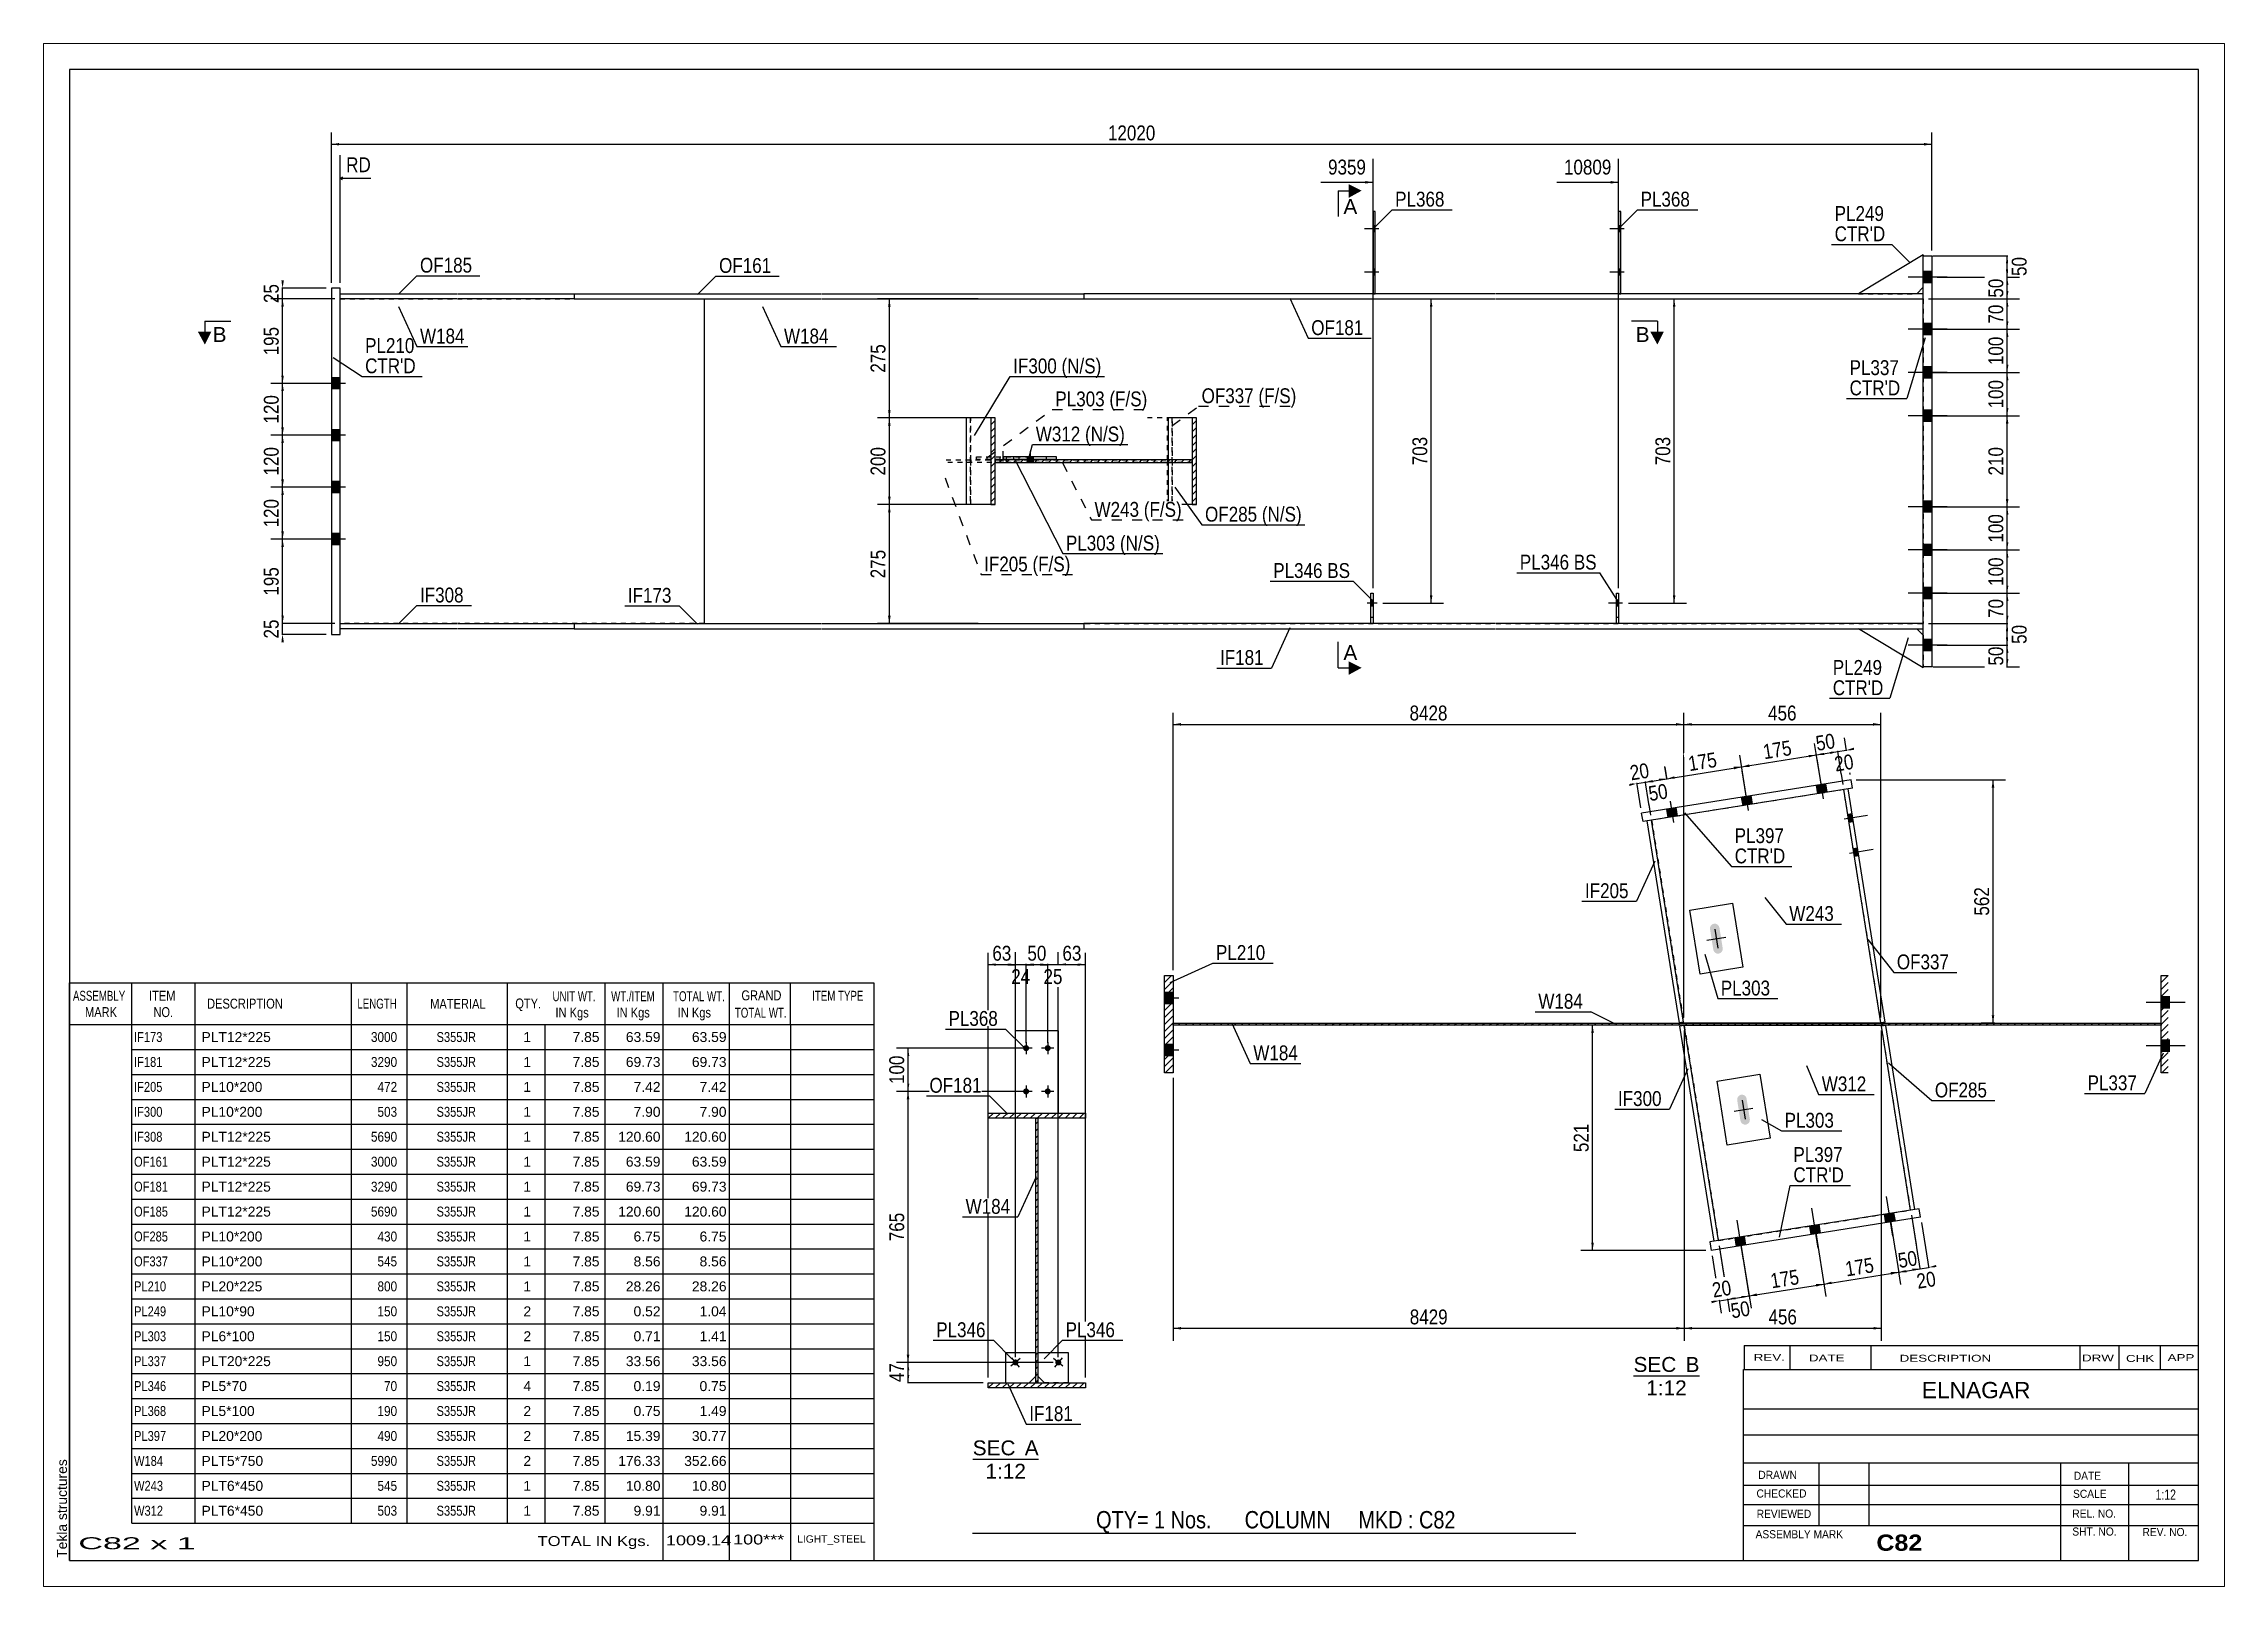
# Paper-space layout 'Layout1' of a CAD drawing. Header units: millimetres. Extents: x 0 to 420, y 0 to 297.
# The model-space entities are those that its viewports show. They can reach past a viewport. Long polylines and large blocks are cut down to what shows.
import ezdxf

# ---------------------------------------------------------------- set-up
doc = ezdxf.new("R2010")
doc.units = ezdxf.units.MM
doc.linetypes.add('DXK_LINE_DOT1', pattern=[1.8814, 0.9407, -0.9407])
doc.linetypes.add('DXK_LINE_DOT2', pattern=[3.9198, 1.9599, -1.9599])
doc.layers.add('Viewport layer', color=7, linetype='Continuous', plot=False)
doc.styles.add('Arial', font='ARIAL.TTF', dxfattribs={"height": 0.2})
doc.styles.add('Arial Bold', font='ARIALBD.TTF', dxfattribs={"height": 0.2})
doc.styles.add('Arial Narrow', font='ARIALN.TTF', dxfattribs={"height": 0.2})

# ---------------------------------------------------------------- blocks, each defined once
blk = doc.blocks.new('Unknown-622200750-1210')
at = {"color": 5, "linetype": 'Continuous'}
for p, q in [((108.33, 110.13), (-301.67, 110.13)), ((-301.67, 110.13), (-301.67, -176.87)), ((108.33, -176.87), (108.33, 110.13)), ((-301.67, -176.87), (108.33, -176.87))]:
    blk.add_line(p, q, dxfattribs=at)
at = {"color": 174, "linetype": 'Continuous', "style": 'Arial'}
blk.add_text('Tekla structures', height=1.9102, rotation=90, dxfattribs=at).set_placement((-302.17, -176.37))
blk = doc.blocks.new('Unknown-622200750-12 - 16515')
at = {"color": 1, "linetype": 'Continuous'}
blk.add_line((-127.73, -157.39), (-115.04, -157.39), dxfattribs=at)
at = {"color": 0, "linetype": 'Continuous'}
blk.add_wipeout([(-119.51, -156.64), (-119.51, -153.64), (-127.73, -153.64), (-127.73, -156.64)], dxfattribs=at)
blk.add_wipeout([(-115.04, -156.64), (-115.04, -153.64), (-117.71, -153.64), (-117.71, -156.64)], dxfattribs=at)
blk.add_wipeout([(-117.5, -161.14), (-117.5, -158.14), (-125.28, -158.14), (-125.28, -161.14)], dxfattribs=at)
at = {"color": 136, "linetype": 'Continuous', "style": 'Arial'}
for s, height, p in [('SEC', 2.865, (-127.73, -156.64)), ('A', 2.87, (-117.71, -156.64)), ('1:12', 2.865, (-125.28, -161.14))]:
    blk.add_text(s, height=height, dxfattribs=at).set_placement(p)
blk = doc.blocks.new('Unknown-622200750-13 - 16792')
at = {"color": 1, "linetype": 'Continuous'}
blk.add_line((-0.46, -141.33), (12.22, -141.33), dxfattribs=at)
at = {"color": 0, "linetype": 'Continuous'}
blk.add_wipeout([(7.76, -140.58), (7.76, -137.58), (-0.46, -137.58), (-0.46, -140.58)], dxfattribs=at)
blk.add_wipeout([(12.22, -140.58), (12.22, -137.58), (9.56, -137.58), (9.56, -140.58)], dxfattribs=at)
blk.add_wipeout([(9.77, -145.08), (9.77, -142.08), (1.99, -142.08), (1.99, -145.08)], dxfattribs=at)
at = {"color": 136, "linetype": 'Continuous', "style": 'Arial'}
for s, height, p in [('SEC', 2.865, (-0.46, -140.58)), ('B', 2.87, (9.56, -140.58)), ('1:12', 2.865, (1.99, -145.08))]:
    blk.add_text(s, height=height, dxfattribs=at).set_placement(p)
blk = doc.blocks.new('Part-622200750-14812 - 1231')
at = {"color": 7, "linetype": 'DXK_LINE_DOT1'}
for p, q in [((-128.2, 43.06), (-133.7, 43.06)), ((-129.02, 43.06), (-129.02, 26.4)), ((-128.2, 43.06), (-128.2, 26.4)), ((-128.2, 26.4), (-133.7, 26.4))]:
    blk.add_line(p, q, dxfattribs=at)
blk = doc.blocks.new('Part-622200750-14804 - 1231')
at = {"color": 2, "linetype": 'Continuous'}
for p, q in [((-204.48, 66.98), (-204.48, 65.98)), ((-204.48, 66.98), (-156.98, 66.98)), ((-204.48, 65.98), (-156.98, 65.98)), ((-156.88, 66.98), (-106.33, 66.98)), ((-156.88, 65.98), (-106.33, 65.98)), ((-106.33, 66.98), (-106.33, 65.98))]:
    blk.add_line(p, q, dxfattribs=at)
blk = doc.blocks.new('Part-622200750-14811 - 1231')
at = {"color": 7, "linetype": 'DXK_LINE_DOT1'}
for p, q in [((-89.39, 43.06), (-94.89, 43.06)), ((-90.21, 34.98), (-90.21, 43.06)), ((-89.39, 43.06), (-89.39, 26.4)), ((-90.21, 26.4), (-90.21, 34.48)), ((-89.39, 26.4), (-94.89, 26.4))]:
    blk.add_line(p, q, dxfattribs=at)
blk = doc.blocks.new('Part-622200750-18939 - 1231')
at = {"color": 7, "linetype": 'DXK_LINE_DOT1'}
for p, q in [((-127, 35.06), (-127, 35.56)), ((-127, 35.56), (-116.81, 35.56)), ((-116.81, 35.06), (-127, 35.06)), ((-125.04, 35.56), (-125.04, 35.06)), ((-118.77, 35.06), (-118.77, 35.56)), ((-116.81, 35.56), (-116.81, 35.06))]:
    blk.add_line(p, q, dxfattribs=at)
blk = doc.blocks.new('Part-622200750-14827 - 1231')
at = {"color": 2, "linetype": 'Continuous'}
for p, q in [((-204.48, 3.48), (-204.48, 2.48)), ((-204.48, 3.48), (-156.98, 3.48)), ((-204.48, 2.48), (-156.98, 2.48)), ((-156.88, 3.48), (-106.33, 3.48)), ((-156.88, 2.48), (-106.33, 2.48)), ((-106.33, 3.48), (-106.33, 2.48))]:
    blk.add_line(p, q, dxfattribs=at)
blk = doc.blocks.new('Part-622200750-14807 - 1231')
at = {"color": 2, "linetype": 'Continuous'}
for p, q in [((-249.58, 65.98), (-249.58, 66.98)), ((-249.58, 66.98), (-227.08, 66.98)), ((-227.08, 65.98), (-249.58, 65.98)), ((-226.98, 66.98), (-204.48, 66.98)), ((-204.48, 65.98), (-226.98, 65.98)), ((-204.48, 66.98), (-204.48, 65.98))]:
    blk.add_line(p, q, dxfattribs=at)
blk = doc.blocks.new('Part-622200750-14808 - 1231')
at = {"color": 2, "linetype": 'Continuous'}
for p, q in [((-106.33, 3.48), (-106.33, 2.48)), ((-27.03, 3.48), (-106.33, 3.48)), ((-106.33, 2.48), (-27.03, 2.48)), ((20.24, 3.48), (-26.93, 3.48)), ((-26.93, 2.48), (20.24, 2.48)), ((55.34, 3.48), (20.34, 3.48)), ((20.34, 2.48), (55.34, 2.48)), ((55.34, 2.48), (55.34, 3.48))]:
    blk.add_line(p, q, dxfattribs=at)
blk = doc.blocks.new('Part-622200750-14810 - 1231')
at = {"color": 7, "linetype": 'DXK_LINE_DOT1'}
for p, q in [((-132.86, 34.98), (-90.21, 34.98)), ((-90.21, 34.48), (-132.86, 34.48)), ((-128.18, 34.98), (-128.18, 34.48)), ((-90.21, 34.98), (-90.21, 34.48))]:
    blk.add_line(p, q, dxfattribs=at)
blk = doc.blocks.new('Part-622200750-14813 - 1231')
at = {"linetype": 'Continuous'}
h = blk.add_hatch(dxfattribs=at)
h.set_pattern_fill('', scale=0.3, style=0, pattern_type=0)
h.set_pattern_definition([(45, (-123.4255, 34.9795), (-0.67352, 0.67352), [])])
h.paths.add_polyline_path([(-85.45, 34.98), (-123.43, 34.98), (-123.43, 34.48), (-85.45, 34.48)])
at = {"color": 7, "linetype": 'DXK_LINE_DOT1'}
for p, q in [((-128.1, 34.98), (-128.1, 34.48)), ((-85.45, 34.98), (-90.21, 34.98)), ((-85.45, 34.48), (-90.21, 34.48)), ((-90.13, 34.98), (-90.13, 34.48))]:
    blk.add_line(p, q, dxfattribs=at)
at = {"color": 2, "linetype": 'Continuous'}
for p, q in [((-85.45, 34.98), (-123.43, 34.98)), ((-123.43, 34.98), (-123.43, 34.48)), ((-123.43, 34.48), (-85.45, 34.48)), ((-85.45, 34.48), (-85.45, 34.98))]:
    blk.add_line(p, q, dxfattribs=at)
blk = doc.blocks.new('Part-622200750-14814 - 1231')
at = {"linetype": 'Continuous'}
h = blk.add_hatch(dxfattribs=at)
h.set_pattern_fill('', scale=0.3, style=0, pattern_type=0)
h.set_pattern_definition([(45, (-85.4544, 43.06285), (-0.67352, 0.67352), [])])
h.paths.add_polyline_path([(-84.61, 43.06), (-85.45, 43.06), (-85.45, 26.4), (-84.61, 26.4)])
at = {"color": 2, "linetype": 'Continuous'}
for p, q in [((-90.11, 43.06), (-90.11, 34.98)), ((-85.45, 43.06), (-90.11, 43.06)), ((-84.61, 43.06), (-85.45, 43.06)), ((-85.45, 43.06), (-85.45, 26.4)), ((-84.61, 26.4), (-84.61, 43.06)), ((-90.11, 34.48), (-90.11, 26.4)), ((-85.45, 26.4), (-90.11, 26.4)), ((-85.45, 26.4), (-84.61, 26.4))]:
    blk.add_line(p, q, dxfattribs=at)
at = {"color": 7, "linetype": 'DXK_LINE_DOT1'}
for p, q in [((-89.28, 26.4), (-89.28, 43.06)), ((-84.61, 43.06), (-85.45, 43.06)), ((-90.11, 34.98), (-90.11, 34.48)), ((-84.61, 26.4), (-85.45, 26.4))]:
    blk.add_line(p, q, dxfattribs=at)
blk = doc.blocks.new('Bolt-622200750-14874 - 1231')
at = {"linetype": 'Continuous'}
for points in [[(-2.93, 78.9), (-2.93, 80.06), (-3.35, 80.06), (-3.35, 78.9)], [(-2.93, 78.9), (-2.93, 80.06), (-3.35, 80.06), (-3.35, 78.9)], [(-2.93, 70.56), (-2.93, 71.73), (-3.35, 71.73), (-3.35, 70.56)], [(-2.93, 70.56), (-2.93, 71.73), (-3.35, 71.73), (-3.35, 70.56)]]:
    blk.add_hatch(color=3, dxfattribs=at).paths.add_polyline_path(points)
at = {"color": 3, "linetype": 'Continuous'}
for p, q in [((-2.93, 80.06), (-3.35, 80.06)), ((-2.93, 80.06), (-3.35, 80.06)), ((-2.26, 79.48), (-5.01, 79.48)), ((-2.26, 79.48), (-5.01, 79.48)), ((-2.93, 78.9), (-3.35, 78.9)), ((-2.93, 78.9), (-3.35, 78.9)), ((-2.93, 71.73), (-3.35, 71.73)), ((-2.93, 71.73), (-3.35, 71.73)), ((-2.26, 71.15), (-5.01, 71.15)), ((-2.26, 71.15), (-5.01, 71.15)), ((-2.93, 70.56), (-3.35, 70.56)), ((-2.93, 70.56), (-3.35, 70.56))]:
    blk.add_line(p, q, dxfattribs=at)
blk = doc.blocks.new('Part-622200750-14815 - 1231')
at = {"linetype": 'Continuous'}
h = blk.add_hatch(dxfattribs=at)
h.set_pattern_fill('', scale=0.3, style=0, pattern_type=0)
h.set_pattern_definition([(45, (-124.2693, 43.06285), (-0.67352, 0.67352), [])])
h.paths.add_polyline_path([(-123.43, 43.06), (-124.27, 43.06), (-124.27, 26.4), (-123.43, 26.4)])
at = {"color": 2, "linetype": 'Continuous'}
for p, q in [((-128.92, 26.4), (-128.92, 43.06)), ((-124.27, 43.06), (-128.92, 43.06)), ((-123.43, 43.06), (-124.27, 43.06)), ((-124.27, 43.06), (-124.27, 26.4)), ((-123.43, 26.4), (-123.43, 43.06)), ((-124.27, 26.4), (-128.92, 26.4)), ((-124.27, 26.4), (-123.43, 26.4))]:
    blk.add_line(p, q, dxfattribs=at)
at = {"color": 7, "linetype": 'DXK_LINE_DOT1'}
for p, q in [((-128.1, 34.98), (-128.1, 43.06)), ((-123.43, 43.06), (-124.27, 43.06)), ((-128.1, 26.4), (-128.1, 34.48)), ((-123.43, 26.4), (-124.27, 26.4))]:
    blk.add_line(p, q, dxfattribs=at)
blk = doc.blocks.new('Part-622200750-14816 - 1231')
at = {"color": 2, "linetype": 'Continuous'}
for p, q in [((-121.77, 35.06), (-121.77, 35.56)), ((-111.57, 35.56), (-121.77, 35.56)), ((-111.57, 35.06), (-121.77, 35.06)), ((-119.8, 35.06), (-119.8, 35.56)), ((-111.57, 35.06), (-111.57, 35.56))]:
    blk.add_line(p, q, dxfattribs=at)
at = {"color": 7, "linetype": 'DXK_LINE_DOT1'}
blk.add_line((-113.54, 35.06), (-113.54, 35.56), dxfattribs=at)
blk = doc.blocks.new('Part-622200750-14823 - 1231')
at = {"color": 2, "linetype": 'Continuous'}
for p, q in [((-106.33, 66.98), (-106.33, 65.98)), ((-27.03, 66.98), (-106.33, 66.98)), ((-106.33, 65.98), (-27.03, 65.98)), ((20.24, 66.98), (-26.93, 66.98)), ((-26.93, 65.98), (20.24, 65.98)), ((55.34, 66.98), (20.34, 66.98)), ((20.34, 65.98), (55.34, 65.98)), ((55.34, 65.98), (55.34, 66.98))]:
    blk.add_line(p, q, dxfattribs=at)
blk = doc.blocks.new('Part-622200750-14825 - 1231')
at = {"color": 2, "linetype": 'Continuous'}
for p, q in [((-249.58, 2.48), (-249.58, 3.48)), ((-249.58, 3.48), (-227.08, 3.48)), ((-227.08, 2.48), (-249.58, 2.48)), ((-226.98, 3.48), (-204.48, 3.48)), ((-204.48, 2.48), (-226.98, 2.48)), ((-204.48, 3.48), (-204.48, 2.48))]:
    blk.add_line(p, q, dxfattribs=at)
blk = doc.blocks.new('Part-622200750-14826 - 1231')
at = {"color": 2, "linetype": 'Continuous'}
blk.add_line((-179.48, 65.98), (-179.48, 3.48), dxfattribs=at)
at = {"color": 7, "linetype": 'DXK_LINE_DOT1'}
for p, q in [((-179.48, 65.98), (-156.98, 65.98)), ((-156.88, 65.98), (-27.03, 65.98)), ((-26.93, 65.98), (20.24, 65.98)), ((20.34, 65.98), (55.34, 65.98)), ((55.34, 65.98), (55.34, 3.48)), ((-179.48, 3.48), (-156.98, 3.48)), ((-156.88, 3.48), (-27.03, 3.48)), ((-26.93, 3.48), (20.24, 3.48)), ((20.34, 3.48), (55.34, 3.48))]:
    blk.add_line(p, q, dxfattribs=at)
blk = doc.blocks.new('Part-622200750-14830 - 1231')
at = {"color": 2, "linetype": 'Continuous'}
for p, q in [((-249.58, 68.06), (-251.25, 68.06)), ((-251.25, 68.06), (-251.25, 1.4)), ((-249.58, 1.4), (-249.58, 68.06)), ((-251.25, 1.4), (-249.58, 1.4))]:
    blk.add_line(p, q, dxfattribs=at)
blk = doc.blocks.new('Part-622200750-14831 - 1231')
at = {"color": 2, "linetype": 'Continuous'}
for p, q in [((-50.2, 82.81), (-50.61, 82.81)), ((-50.61, 82.81), (-50.61, 66.98)), ((-50.2, 66.98), (-50.2, 82.81))]:
    blk.add_line(p, q, dxfattribs=at)
at = {"color": 7, "linetype": 'DXK_LINE_DOT1'}
blk.add_line((-50.61, 66.98), (-50.2, 66.98), dxfattribs=at)
blk = doc.blocks.new('Part-622200750-14849 - 1231')
at = {"color": 2, "linetype": 'Continuous'}
for p, q in [((-3.76, 3.48), (-3.76, 9.31)), ((-3.76, 9.31), (-3.35, 9.31)), ((-3.35, 9.31), (-3.35, 3.48))]:
    blk.add_line(p, q, dxfattribs=at)
blk = doc.blocks.new('Part-622200750-14832 - 1231')
at = {"color": 7, "linetype": 'DXK_LINE_DOT1'}
for p, q in [((-51.03, 3.48), (-51.03, 9.31)), ((-51.03, 9.31), (-50.61, 9.31)), ((-50.61, 9.31), (-50.61, 3.48)), ((-51.03, 4.73), (-50.61, 4.73))]:
    blk.add_line(p, q, dxfattribs=at)
blk = doc.blocks.new('Part-622200750-14835 - 1231')
at = {"color": 2, "linetype": 'Continuous'}
for p, q in [((-51.03, 3.48), (-51.03, 9.31)), ((-51.03, 9.31), (-50.61, 9.31)), ((-50.61, 9.31), (-50.61, 3.48))]:
    blk.add_line(p, q, dxfattribs=at)
blk = doc.blocks.new('Part-622200750-14838 - 1231')
at = {"color": 2, "linetype": 'Continuous'}
for p, q in [((55.34, 74.31), (57, 74.31)), ((55.34, -4.85), (55.34, 74.31)), ((57, 74.31), (57, -4.85)), ((57, -4.85), (55.34, -4.85))]:
    blk.add_line(p, q, dxfattribs=at)
blk = doc.blocks.new('Part-622200750-14841 - 1231')
at = {"color": 2, "linetype": 'Continuous'}
for p, q in [((55.34, 74.48), (42.84, 66.98)), ((55.34, 74.48), (55.34, 74.31)), ((54.09, 66.98), (55.34, 68.23))]:
    blk.add_line(p, q, dxfattribs=at)
at = {"color": 7, "linetype": 'DXK_LINE_DOT1'}
for p, q in [((55.34, 68.23), (55.34, 74.31)), ((42.84, 66.98), (54.09, 66.98))]:
    blk.add_line(p, q, dxfattribs=at)
blk = doc.blocks.new('Part-622200750-14843 - 1231')
at = {"color": 2, "linetype": 'Continuous'}
for p, q in [((55.34, -5.02), (42.84, 2.48)), ((54.09, 2.48), (55.34, 1.23)), ((55.34, -5.02), (55.34, -4.85))]:
    blk.add_line(p, q, dxfattribs=at)
at = {"color": 7, "linetype": 'DXK_LINE_DOT1'}
for p, q in [((42.84, 2.48), (54.09, 2.48)), ((55.34, 1.23), (55.34, -4.85))]:
    blk.add_line(p, q, dxfattribs=at)
blk = doc.blocks.new('Part-622200750-14845 - 1231')
at = {"color": 2, "linetype": 'Continuous'}
for p, q in [((-2.93, 82.81), (-3.35, 82.81)), ((-3.35, 82.81), (-3.35, 66.98)), ((-2.93, 66.98), (-2.93, 82.81))]:
    blk.add_line(p, q, dxfattribs=at)
at = {"color": 7, "linetype": 'DXK_LINE_DOT1'}
blk.add_line((-3.35, 66.98), (-2.93, 66.98), dxfattribs=at)
blk = doc.blocks.new('Part-622200750-14846 - 1231')
at = {"color": 7, "linetype": 'DXK_LINE_DOT1'}
for p, q in [((-3.76, 3.48), (-3.76, 9.31)), ((-3.76, 9.31), (-3.35, 9.31)), ((-3.35, 9.31), (-3.35, 3.48)), ((-3.76, 4.73), (-3.35, 4.73))]:
    blk.add_line(p, q, dxfattribs=at)
blk = doc.blocks.new('Part-622200750-14852 - 1231')
at = {"color": 7, "linetype": 'DXK_LINE_DOT1'}
for p, q in [((-249.58, 65.98), (-227.08, 65.98)), ((-249.58, 3.48), (-249.58, 65.98)), ((-226.98, 65.98), (-179.48, 65.98)), ((-227.08, 3.48), (-249.58, 3.48)), ((-179.48, 3.48), (-226.98, 3.48))]:
    blk.add_line(p, q, dxfattribs=at)
at = {"color": 2, "linetype": 'Continuous'}
blk.add_line((-179.48, 65.98), (-179.48, 3.48), dxfattribs=at)
blk = doc.blocks.new('Bolt-622200750-14853 - 1231')
at = {"linetype": 'Continuous'}
for points in [[(-117.27, 35.06), (-116.07, 35.06), (-116.07, 35.56), (-117.27, 35.56)], [(-117.27, 34.48), (-116.07, 34.48), (-116.07, 34.98), (-117.27, 34.98)]]:
    blk.add_hatch(color=3, dxfattribs=at).paths.add_polyline_path(points)
at = {"color": 3, "linetype": 'Continuous'}
for p, q in [((-117.27, 35.56), (-117.27, 35.06)), ((-117.27, 34.98), (-117.27, 34.48)), ((-116.67, 36.65), (-116.67, 34.48)), ((-116.07, 35.56), (-116.07, 35.06)), ((-116.07, 34.98), (-116.07, 34.48))]:
    blk.add_line(p, q, dxfattribs=at)
blk = doc.blocks.new('Bolt-622200750-14863 - 1231')
at = {"linetype": 'Continuous'}
for points in [[(-251.25, 50.81), (-251.25, 48.65), (-249.58, 48.65), (-249.58, 50.81)], [(-251.25, 50.81), (-251.25, 48.65), (-249.58, 48.65), (-249.58, 50.81)], [(-251.25, 40.81), (-251.25, 38.65), (-249.58, 38.65), (-249.58, 40.81)], [(-251.25, 40.81), (-251.25, 38.65), (-249.58, 38.65), (-249.58, 40.81)], [(-251.25, 30.81), (-251.25, 28.65), (-249.58, 28.65), (-249.58, 30.81)], [(-251.25, 30.81), (-251.25, 28.65), (-249.58, 28.65), (-249.58, 30.81)], [(-251.25, 20.81), (-251.25, 18.65), (-249.58, 18.65), (-249.58, 20.81)], [(-251.25, 20.81), (-251.25, 18.65), (-249.58, 18.65), (-249.58, 20.81)]]:
    blk.add_hatch(color=3, dxfattribs=at).paths.add_polyline_path(points)
at = {"color": 3, "linetype": 'Continuous'}
for p, q in [((-249.58, 50.81), (-251.25, 50.81)), ((-249.58, 50.81), (-251.25, 50.81)), ((-248.5, 49.73), (-251.25, 49.73)), ((-248.5, 49.73), (-251.25, 49.73)), ((-249.58, 48.65), (-251.25, 48.65)), ((-249.58, 48.65), (-251.25, 48.65)), ((-249.58, 40.81), (-251.25, 40.81)), ((-249.58, 40.81), (-251.25, 40.81)), ((-248.5, 39.73), (-251.25, 39.73)), ((-248.5, 39.73), (-251.25, 39.73)), ((-249.58, 38.65), (-251.25, 38.65)), ((-249.58, 38.65), (-251.25, 38.65)), ((-249.58, 30.81), (-251.25, 30.81)), ((-249.58, 30.81), (-251.25, 30.81)), ((-248.5, 29.73), (-251.25, 29.73)), ((-248.5, 29.73), (-251.25, 29.73)), ((-249.58, 28.65), (-251.25, 28.65)), ((-249.58, 28.65), (-251.25, 28.65)), ((-249.58, 20.81), (-251.25, 20.81)), ((-249.58, 20.81), (-251.25, 20.81)), ((-248.5, 19.73), (-251.25, 19.73)), ((-248.5, 19.73), (-251.25, 19.73)), ((-249.58, 18.65), (-251.25, 18.65)), ((-249.58, 18.65), (-251.25, 18.65))]:
    blk.add_line(p, q, dxfattribs=at)
blk = doc.blocks.new('Bolt-622200750-14864 - 1231')
at = {"linetype": 'Continuous'}
for points in [[(-50.2, 78.9), (-50.2, 80.06), (-50.61, 80.06), (-50.61, 78.9)], [(-50.2, 78.9), (-50.2, 80.06), (-50.61, 80.06), (-50.61, 78.9)], [(-50.2, 70.56), (-50.2, 71.73), (-50.61, 71.73), (-50.61, 70.56)], [(-50.2, 70.56), (-50.2, 71.73), (-50.61, 71.73), (-50.61, 70.56)]]:
    blk.add_hatch(color=3, dxfattribs=at).paths.add_polyline_path(points)
at = {"color": 3, "linetype": 'Continuous'}
for p, q in [((-50.2, 80.06), (-50.61, 80.06)), ((-50.2, 80.06), (-50.61, 80.06)), ((-49.53, 79.48), (-52.28, 79.48)), ((-49.53, 79.48), (-52.28, 79.48)), ((-50.2, 78.9), (-50.61, 78.9)), ((-50.2, 78.9), (-50.61, 78.9)), ((-50.2, 71.73), (-50.61, 71.73)), ((-50.2, 71.73), (-50.61, 71.73)), ((-49.53, 71.15), (-52.28, 71.15)), ((-49.53, 71.15), (-52.28, 71.15)), ((-50.2, 70.56), (-50.61, 70.56)), ((-50.2, 70.56), (-50.61, 70.56))]:
    blk.add_line(p, q, dxfattribs=at)
blk = doc.blocks.new('Bolt-622200750-14865 - 1231')
at = {"color": 3, "linetype": 'DXK_LINE_DOT2'}
for p, q in [((-49.82, 7.4), (-52.57, 7.4)), ((-50.61, 7.98), (-51.03, 7.98)), ((-50.61, 6.81), (-51.03, 6.81))]:
    blk.add_line(p, q, dxfattribs=at)
blk = doc.blocks.new('Bolt-622200750-14868 - 1231')
at = {"linetype": 'Continuous'}
blk.add_hatch(color=3, dxfattribs=at).paths.add_polyline_path([(-50.61, 6.81), (-50.61, 7.98), (-51.03, 7.98), (-51.03, 6.81)])
at = {"color": 3, "linetype": 'Continuous'}
for p, q in [((-50.61, 7.98), (-51.03, 7.98)), ((-49.95, 7.4), (-51.03, 7.4)), ((-50.61, 6.81), (-51.03, 6.81))]:
    blk.add_line(p, q, dxfattribs=at)
blk = doc.blocks.new('Bolt-622200750-14871 - 1231')
at = {"linetype": 'Continuous'}
for points in [[(55.34, 71.23), (55.34, 69.06), (57, 69.06), (57, 71.23)], [(55.34, 71.23), (55.34, 69.06), (57, 69.06), (57, 71.23)], [(55.34, 61.23), (55.34, 59.06), (57, 59.06), (57, 61.23)], [(55.34, 61.23), (55.34, 59.06), (57, 59.06), (57, 61.23)], [(55.34, 52.9), (55.34, 50.73), (57, 50.73), (57, 52.9)], [(55.34, 52.9), (55.34, 50.73), (57, 50.73), (57, 52.9)], [(55.34, 44.56), (55.34, 42.4), (57, 42.4), (57, 44.56)], [(55.34, 44.56), (55.34, 42.4), (57, 42.4), (57, 44.56)], [(55.34, 27.06), (55.34, 24.9), (57, 24.9), (57, 27.06)], [(55.34, 27.06), (55.34, 24.9), (57, 24.9), (57, 27.06)], [(55.34, 18.73), (55.34, 16.56), (57, 16.56), (57, 18.73)], [(55.34, 18.73), (55.34, 16.56), (57, 16.56), (57, 18.73)], [(55.34, 10.4), (55.34, 8.23), (57, 8.23), (57, 10.4)], [(55.34, 10.4), (55.34, 8.23), (57, 8.23), (57, 10.4)], [(55.34, 0.4), (55.34, -1.77), (57, -1.77), (57, 0.4)], [(55.34, 0.4), (55.34, -1.77), (57, -1.77), (57, 0.4)]]:
    blk.add_hatch(color=3, dxfattribs=at).paths.add_polyline_path(points)
at = {"color": 3, "linetype": 'Continuous'}
for p, q in [((59.92, 70.15), (52.42, 70.15)), ((59.92, 70.15), (52.42, 70.15)), ((57, 71.23), (55.34, 71.23)), ((57, 71.23), (55.34, 71.23)), ((57, 69.06), (55.34, 69.06)), ((57, 69.06), (55.34, 69.06)), ((59.92, 60.15), (52.42, 60.15)), ((59.92, 60.15), (52.42, 60.15)), ((57, 61.23), (55.34, 61.23)), ((57, 61.23), (55.34, 61.23)), ((57, 59.06), (55.34, 59.06)), ((57, 59.06), (55.34, 59.06)), ((59.92, 51.81), (52.42, 51.81)), ((59.92, 51.81), (52.42, 51.81)), ((57, 52.9), (55.34, 52.9)), ((57, 52.9), (55.34, 52.9)), ((57, 50.73), (55.34, 50.73)), ((57, 50.73), (55.34, 50.73)), ((59.92, 43.48), (52.42, 43.48)), ((59.92, 43.48), (52.42, 43.48)), ((57, 44.56), (55.34, 44.56)), ((57, 44.56), (55.34, 44.56)), ((57, 42.4), (55.34, 42.4)), ((57, 42.4), (55.34, 42.4)), ((59.92, 25.98), (52.42, 25.98)), ((59.92, 25.98), (52.42, 25.98)), ((57, 27.06), (55.34, 27.06)), ((57, 27.06), (55.34, 27.06)), ((57, 24.9), (55.34, 24.9)), ((57, 24.9), (55.34, 24.9)), ((59.92, 17.65), (52.42, 17.65)), ((59.92, 17.65), (52.42, 17.65)), ((57, 18.73), (55.34, 18.73)), ((57, 18.73), (55.34, 18.73)), ((57, 16.56), (55.34, 16.56)), ((57, 16.56), (55.34, 16.56)), ((59.92, 9.31), (52.42, 9.31)), ((59.92, 9.31), (52.42, 9.31)), ((57, 10.4), (55.34, 10.4)), ((57, 10.4), (55.34, 10.4)), ((57, 8.23), (55.34, 8.23)), ((57, 8.23), (55.34, 8.23)), ((57, 0.4), (55.34, 0.4)), ((57, 0.4), (55.34, 0.4)), ((59.92, -0.69), (52.42, -0.69)), ((59.92, -0.69), (52.42, -0.69)), ((57, -1.77), (55.34, -1.77)), ((57, -1.77), (55.34, -1.77))]:
    blk.add_line(p, q, dxfattribs=at)
blk = doc.blocks.new('Bolt-622200750-14875 - 1231')
at = {"color": 3, "linetype": 'DXK_LINE_DOT2'}
for p, q in [((-2.56, 7.4), (-5.31, 7.4)), ((-3.35, 7.98), (-3.76, 7.98)), ((-3.35, 6.81), (-3.76, 6.81))]:
    blk.add_line(p, q, dxfattribs=at)
blk = doc.blocks.new('Bolt-622200750-14878 - 1231')
at = {"linetype": 'Continuous'}
blk.add_hatch(color=3, dxfattribs=at).paths.add_polyline_path([(-3.35, 6.81), (-3.35, 7.98), (-3.76, 7.98), (-3.76, 6.81)])
at = {"color": 3, "linetype": 'Continuous'}
for p, q in [((-2.56, 7.4), (-5.31, 7.4)), ((-3.35, 7.98), (-3.76, 7.98)), ((-3.35, 6.81), (-3.76, 6.81))]:
    blk.add_line(p, q, dxfattribs=at)
blk = doc.blocks.new('Bolt-622200750-18940 - 1231')
at = {"color": 3, "linetype": 'DXK_LINE_DOT2'}
for p, q in [((-122.51, 35.56), (-122.51, 35.06)), ((-122.51, 34.98), (-122.51, 34.48)), ((-121.9, 36.65), (-121.9, 34.48)), ((-121.3, 35.56), (-121.3, 35.06)), ((-121.3, 34.98), (-121.3, 34.48))]:
    blk.add_line(p, q, dxfattribs=at)
blk = doc.blocks.new('Bolt-622200750-16576 - 16515')
at = {"linetype": 'Continuous'}
for points in [[(-116.87, -78.25, -1), (-118.04, -78.25, -1)], [(-112.71, -78.25, -1), (-113.87, -78.25, -1)], [(-116.87, -86.58, -1), (-118.04, -86.58, -1)], [(-112.71, -86.58, -1), (-113.87, -86.58, -1)]]:
    blk.add_hatch(color=3, dxfattribs=at).paths.add_polyline_path(points)
at = {"color": 3, "linetype": 'Continuous'}
for p, q in [((-116.29, -78.25), (-118.62, -78.25)), ((-117.46, -77.08), (-117.46, -79.42)), ((-112.12, -78.25), (-114.46, -78.25)), ((-113.29, -77.08), (-113.29, -79.42)), ((-116.29, -86.58), (-118.62, -86.58)), ((-117.46, -85.42), (-117.46, -87.75)), ((-112.12, -86.58), (-114.46, -86.58)), ((-113.29, -85.42), (-113.29, -87.75))]:
    blk.add_line(p, q, dxfattribs=at)
blk = doc.blocks.new('Part-622200750-16544 - 16515')
at = {"color": 2, "linetype": 'Continuous'}
for p, q in [((-121.42, -136.85), (-115.58, -136.85)), ((-121.42, -136.85), (-121.42, -142.68)), ((-115.58, -141.43), (-116.83, -142.68))]:
    blk.add_line(p, q, dxfattribs=at)
at = {"color": 7, "linetype": 'DXK_LINE_DOT1'}
for p, q in [((-115.58, -136.85), (-115.58, -141.43)), ((-121.42, -142.68), (-116.83, -142.68))]:
    blk.add_line(p, q, dxfattribs=at)
blk = doc.blocks.new('Part-622200750-16520 - 16515')
at = {"linetype": 'Continuous'}
h = blk.add_hatch(dxfattribs=at)
h.set_pattern_fill('', scale=0.3, style=0, pattern_type=0)
h.set_pattern_definition([(45, (-124.7493, -143.6817), (-0.67352, 0.67352), [])])
h.paths.add_polyline_path([(-124.75, -142.68), (-124.75, -143.68), (-106, -143.68), (-106, -142.68)])
at = {"color": 2, "linetype": 'Continuous'}
for p, q in [((-124.75, -143.68), (-124.75, -142.68)), ((-124.75, -142.68), (-106, -142.68)), ((-106, -142.68), (-106, -143.68)), ((-106, -143.68), (-124.75, -143.68))]:
    blk.add_line(p, q, dxfattribs=at)
blk = doc.blocks.new('Part-622200750-16543 - 16515')
at = {"color": 2, "linetype": 'Continuous'}
for p, q in [((-111.21, -74.92), (-119.54, -74.92)), ((-119.54, -74.92), (-119.54, -90.75)), ((-111.21, -90.75), (-111.21, -74.92))]:
    blk.add_line(p, q, dxfattribs=at)
at = {"color": 7, "linetype": 'DXK_LINE_DOT1'}
blk.add_line((-119.54, -90.75), (-111.21, -90.75), dxfattribs=at)
blk = doc.blocks.new('Part-622200750-16535 - 16515')
at = {"linetype": 'Continuous'}
h = blk.add_hatch(dxfattribs=at)
h.set_pattern_fill('', scale=0.3, style=0, pattern_type=0)
h.set_pattern_definition([(45, (-124.7493, -91.74835), (-0.67352, 0.67352), [])])
h.paths.add_polyline_path([(-124.75, -90.75), (-124.75, -91.75), (-106, -91.75), (-106, -90.75)])
at = {"color": 2, "linetype": 'Continuous'}
for p, q in [((-124.75, -91.75), (-124.75, -90.75)), ((-124.75, -90.75), (-106, -90.75)), ((-106, -91.75), (-124.75, -91.75)), ((-106, -90.75), (-106, -91.75))]:
    blk.add_line(p, q, dxfattribs=at)
blk = doc.blocks.new('Part-622200750-16538 - 16515')
at = {"linetype": 'Continuous'}
h = blk.add_hatch(dxfattribs=at)
h.set_pattern_fill('', scale=0.3, style=0, pattern_type=0)
h.set_pattern_definition([(45, (-115.5826, -142.6817), (-0.67352, 0.67352), [])])
h.paths.add_polyline_path([(-115.58, -91.75), (-115.58, -142.68), (-115.17, -142.68), (-115.17, -91.75)])
at = {"color": 2, "linetype": 'Continuous'}
for p, q in [((-115.58, -114.25), (-115.58, -91.75)), ((-115.58, -91.75), (-115.17, -91.75)), ((-115.17, -91.75), (-115.17, -114.25)), ((-115.58, -142.68), (-115.58, -114.35)), ((-115.17, -114.35), (-115.17, -142.68)), ((-115.17, -142.68), (-115.58, -142.68))]:
    blk.add_line(p, q, dxfattribs=at)
blk = doc.blocks.new('Part-622200750-16547 - 16515')
at = {"color": 2, "linetype": 'Continuous'}
for p, q in [((-115.17, -136.85), (-109.33, -136.85)), ((-109.33, -136.85), (-109.33, -142.68)), ((-115.17, -141.43), (-113.92, -142.68))]:
    blk.add_line(p, q, dxfattribs=at)
at = {"color": 7, "linetype": 'DXK_LINE_DOT1'}
for p, q in [((-115.17, -136.85), (-115.17, -141.43)), ((-109.33, -142.68), (-113.92, -142.68))]:
    blk.add_line(p, q, dxfattribs=at)
blk = doc.blocks.new('Bolt-622200750-16577 - 16515')
at = {"linetype": 'Continuous'}
blk.add_hatch(color=3, dxfattribs=at).paths.add_polyline_path([(-119.05, -138.4, -1), (-119.95, -139.13, -1)])
at = {"color": 3, "linetype": 'Continuous'}
for p, q in [((-118.6, -138.03), (-120.4, -139.5)), ((-120.24, -137.86), (-118.76, -139.67))]:
    blk.add_line(p, q, dxfattribs=at)
blk = doc.blocks.new('Bolt-622200750-16580 - 16515')
at = {"linetype": 'Continuous'}
blk.add_hatch(color=3, dxfattribs=at).paths.add_polyline_path([(-110.8, -139.13, -1), (-111.7, -138.4, -1)])
at = {"color": 3, "linetype": 'Continuous'}
for p, q in [((-110.35, -139.5), (-112.15, -138.03)), ((-110.51, -137.86), (-111.99, -139.67))]:
    blk.add_line(p, q, dxfattribs=at)
blk = doc.blocks.new('Part-622200750-16799 - 16792')
at = {"color": 7, "linetype": 'DXK_LINE_DOT1'}
for p, q in [((40.04, -28.48), (3.01, -34.37)), ((47.18, -73.38), (40.04, -28.48)), ((3.01, -34.37), (9.19, -73.25))]:
    blk.add_line(p, q, dxfattribs=at)
at = {"color": 2, "linetype": 'Continuous'}
for q in [(9.19, -73.25), (47.18, -73.38)]:
    blk.add_line((9.21, -73.38), q, dxfattribs=at)
blk = doc.blocks.new('Part-622200750-16800 - 16792')
at = {"color": 2, "linetype": 'Continuous'}
for p, q in [((40.86, -28.35), (40.04, -28.48)), ((47.18, -73.38), (40.04, -28.48)), ((48, -73.25), (40.86, -28.35)), ((48, -73.25), (47.18, -73.38))]:
    blk.add_line(p, q, dxfattribs=at)
blk = doc.blocks.new('Part-622200750-16801 - 16792')
at = {"color": 2, "linetype": 'Continuous'}
for p, q in [((3.01, -34.37), (2.18, -34.5)), ((8.37, -73.38), (2.18, -34.5)), ((9.19, -73.25), (3.01, -34.37)), ((9.19, -73.25), (8.37, -73.38))]:
    blk.add_line(p, q, dxfattribs=at)
blk = doc.blocks.new('Part-622200750-16802 - 16792')
at = {"color": 2, "linetype": 'Continuous'}
for p, q in [((47.26, -73.88), (9.29, -73.88)), ((47.28, -74.02), (47.26, -73.88))]:
    blk.add_line(p, q, dxfattribs=at)
at = {"color": 7, "linetype": 'DXK_LINE_DOT1'}
for p, q in [((9.29, -73.88), (15.88, -115.31)), ((52.91, -109.42), (47.28, -74.02)), ((15.88, -115.31), (52.91, -109.42))]:
    blk.add_line(p, q, dxfattribs=at)
blk = doc.blocks.new('Part-622200750-16803 - 16792')
at = {"color": 2, "linetype": 'Continuous'}
for p, q in [((48.11, -73.89), (47.28, -74.02)), ((52.91, -109.42), (47.28, -74.02)), ((53.74, -109.29), (48.11, -73.89)), ((53.74, -109.29), (52.91, -109.42))]:
    blk.add_line(p, q, dxfattribs=at)
blk = doc.blocks.new('Part-622200750-16804 - 16792')
at = {"color": 2, "linetype": 'Continuous'}
for p, q in [((9.29, -73.88), (8.47, -74.01)), ((15.05, -115.44), (8.47, -74.01)), ((15.88, -115.31), (9.29, -73.88)), ((15.88, -115.31), (15.05, -115.44))]:
    blk.add_line(p, q, dxfattribs=at)
blk = doc.blocks.new('Part-622200750-16805 - 16792')
at = {"color": 2, "linetype": 'Continuous'}
for p, q in [((15.63, -84.58), (23.85, -83.27)), ((23.85, -83.27), (25.82, -95.61)), ((17.59, -96.92), (15.63, -84.58)), ((25.82, -95.61), (17.59, -96.92))]:
    blk.add_line(p, q, dxfattribs=at)
blk = doc.blocks.new('Part-622200750-18947 - 16792')
at = {"color": 2, "linetype": 'Continuous'}
for p, q in [((10.39, -51.66), (18.62, -50.35)), ((18.62, -50.35), (20.58, -62.69)), ((12.35, -64), (10.39, -51.66)), ((20.58, -62.69), (12.35, -64))]:
    blk.add_line(p, q, dxfattribs=at)
blk = doc.blocks.new('Part-622200750-16806 - 16792')
at = {"color": 2, "linetype": 'Continuous'}
for p, q in [((41.43, -26.58), (1.1, -32.99)), ((41.69, -28.22), (1.36, -34.64)), ((41.69, -28.22), (41.43, -26.58)), ((1.36, -34.64), (1.1, -32.99))]:
    blk.add_line(p, q, dxfattribs=at)
blk = doc.blocks.new('Part-622200750-16809 - 16792')
at = {"color": 2, "linetype": 'Continuous'}
for p, q in [((54.56, -109.16), (14.23, -115.57)), ((54.82, -110.81), (54.56, -109.16)), ((54.82, -110.81), (14.49, -117.22)), ((14.23, -115.57), (14.49, -117.22))]:
    blk.add_line(p, q, dxfattribs=at)
blk = doc.blocks.new('Part-622200750-16815 - 16792')
at = {"linetype": 'Continuous'}
h = blk.add_hatch(dxfattribs=at)
h.set_pattern_fill('', scale=0.3, style=0, pattern_type=0)
h.set_pattern_definition([(45, (-44.0004, -73.4206), (-0.673519, 0.673519), [])])
h.paths.add_polyline_path([(101.17, -73.42), (-44, -73.42), (-44, -73.84), (101.17, -73.84)])
at = {"color": 2, "linetype": 'Continuous'}
for p, q in [((-44, -73.42), (-21.5, -73.42)), ((-44, -73.84), (-44, -73.42)), ((-21.5, -73.84), (-44, -73.84)), ((-21.4, -73.42), (77.32, -73.42)), ((77.32, -73.84), (-21.4, -73.84)), ((77.42, -73.42), (101.17, -73.42)), ((101.17, -73.84), (77.42, -73.84)), ((101.17, -73.42), (101.17, -73.84))]:
    blk.add_line(p, q, dxfattribs=at)
blk = doc.blocks.new('Part-622200750-16819 - 16792')
at = {"linetype": 'Continuous'}
h = blk.add_hatch(dxfattribs=at)
h.set_pattern_fill('', scale=0.3, style=0, pattern_type=0)
h.set_pattern_definition([(45, (-90.7671, -64.2539), (-0.67352, 0.67352), [])])
h.paths.add_polyline_path([(-89.1, -64.25), (-90.77, -64.25), (-90.77, -83), (-89.1, -83)])
at = {"color": 2, "linetype": 'Continuous'}
for p, q in [((-90.77, -64.25), (-89.1, -64.25)), ((-90.77, -83), (-90.77, -64.25)), ((-89.1, -64.25), (-89.1, -83)), ((-89.1, -83), (-90.77, -83))]:
    blk.add_line(p, q, dxfattribs=at)
blk = doc.blocks.new('Part-622200750-16827 - 16792')
at = {"linetype": 'Continuous'}
h = blk.add_hatch(dxfattribs=at)
h.set_pattern_fill('', scale=0.3, style=0, pattern_type=0)
h.set_pattern_definition([(45, (102.52625, -64.2539), (-0.67352, 0.67352), [])])
h.paths.add_polyline_path([(102.53, -83), (102.53, -64.25), (101.17, -64.25), (101.17, -83)])
at = {"color": 2, "linetype": 'Continuous'}
for p, q in [((101.17, -64.25), (102.53, -64.25)), ((101.17, -83), (101.17, -64.25)), ((102.53, -83), (101.17, -83))]:
    blk.add_line(p, q, dxfattribs=at)
blk = doc.blocks.new('Part-622200750-16841 - 16792')
at = {"linetype": 'Continuous'}
h = blk.add_hatch(dxfattribs=at)
h.set_pattern_fill('', scale=0.3, style=0, pattern_type=0)
h.set_pattern_definition([(45, (-89.1004, -73.4206), (-0.67352, 0.67352), [])])
h.paths.add_polyline_path([(-44, -73.42), (-89.1, -73.42), (-89.1, -73.84), (-44, -73.84)])
at = {"color": 2, "linetype": 'Continuous'}
for p, q in [((-89.1, -73.42), (-66.6, -73.42)), ((-89.1, -73.84), (-89.1, -73.42)), ((-66.6, -73.84), (-89.1, -73.84)), ((-66.5, -73.42), (-44, -73.42)), ((-44, -73.84), (-66.5, -73.84)), ((-44, -73.42), (-44, -73.84))]:
    blk.add_line(p, q, dxfattribs=at)
blk = doc.blocks.new('Bolt-622200750-16842 - 16792')
at = {"linetype": 'Continuous'}
blk.add_hatch(color=3, dxfattribs=at).paths.add_polyline_path([(20.5, -92.81), (20.82, -92.96), (21.18, -92.98), (21.51, -92.85), (21.78, -92.61), (21.93, -92.28), (21.94, -91.93), (21.31, -87.98), (21.19, -87.64), (20.95, -87.38), (20.62, -87.23), (20.26, -87.22), (19.93, -87.34), (19.67, -87.58), (19.52, -87.91), (19.5, -88.27), (20.13, -92.22), (20.25, -92.55)])
at = {"color": 3, "linetype": 'Continuous'}
for p, q in [((18.91, -90.38), (22.53, -89.81)), ((20.43, -88.29), (21.01, -91.91))]:
    blk.add_line(p, q, dxfattribs=at)
blk = doc.blocks.new('Bolt-622200750-16846 - 16792')
at = {"linetype": 'Continuous'}
for points in [[(36.57, -27.35), (34.76, -27.64), (35.02, -29.28), (36.83, -29)], [(36.57, -27.35), (34.76, -27.64), (35.02, -29.28), (36.83, -29)], [(7.77, -31.93), (5.96, -32.22), (6.22, -33.86), (8.03, -33.58)], [(7.77, -31.93), (5.96, -32.22), (6.22, -33.86), (8.03, -33.58)], [(22.17, -29.64), (20.36, -29.93), (20.62, -31.57), (22.43, -31.29)], [(22.17, -29.64), (20.36, -29.93), (20.62, -31.57), (22.43, -31.29)]]:
    blk.add_hatch(color=3, dxfattribs=at).paths.add_polyline_path(points)
at = {"color": 3, "linetype": 'Continuous'}
for p, q in [((21.7, -32.53), (20.48, -24.85)), ((21.7, -32.53), (20.48, -24.85)), ((36.1, -30.24), (34.88, -22.56)), ((36.1, -30.24), (34.88, -22.56)), ((7.3, -34.82), (6.08, -27.14)), ((7.3, -34.82), (6.08, -27.14)), ((35.02, -29.28), (34.76, -27.64)), ((35.02, -29.28), (34.76, -27.64)), ((36.83, -29), (36.57, -27.35)), ((36.83, -29), (36.57, -27.35)), ((6.22, -33.86), (5.96, -32.22)), ((6.22, -33.86), (5.96, -32.22)), ((8.03, -33.58), (7.77, -31.93)), ((8.03, -33.58), (7.77, -31.93)), ((20.62, -31.57), (20.36, -29.93)), ((20.62, -31.57), (20.36, -29.93)), ((22.43, -31.29), (22.17, -29.64)), ((22.43, -31.29), (22.17, -29.64))]:
    blk.add_line(p, q, dxfattribs=at)
blk = doc.blocks.new('Bolt-622200750-16849 - 16792')
at = {"linetype": 'Continuous'}
for points in [[(35.3, -112.22), (33.49, -112.51), (33.75, -114.16), (35.56, -113.87)], [(35.3, -112.22), (33.49, -112.51), (33.75, -114.16), (35.56, -113.87)], [(49.7, -109.93), (47.89, -110.22), (48.15, -111.87), (49.96, -111.58)], [(49.7, -109.93), (47.89, -110.22), (48.15, -111.87), (49.96, -111.58)], [(20.9, -114.51), (19.09, -114.8), (19.35, -116.45), (21.16, -116.16)], [(20.9, -114.51), (19.09, -114.8), (19.35, -116.45), (21.16, -116.16)]]:
    blk.add_hatch(color=3, dxfattribs=at).paths.add_polyline_path(points)
at = {"color": 3, "linetype": 'Continuous'}
for p, q in [((35.09, -116.76), (33.87, -109.08)), ((35.09, -116.76), (33.87, -109.08)), ((49.5, -114.47), (48.27, -106.79)), ((49.5, -114.47), (48.27, -106.79)), ((20.69, -119.05), (19.47, -111.37)), ((20.69, -119.05), (19.47, -111.37)), ((33.75, -114.16), (33.49, -112.51)), ((33.75, -114.16), (33.49, -112.51)), ((35.56, -113.87), (35.3, -112.22)), ((35.56, -113.87), (35.3, -112.22)), ((48.15, -111.87), (47.89, -110.22)), ((48.15, -111.87), (47.89, -110.22)), ((49.96, -111.58), (49.7, -109.93)), ((49.96, -111.58), (49.7, -109.93)), ((19.35, -116.45), (19.09, -114.8)), ((19.35, -116.45), (19.09, -114.8)), ((21.16, -116.16), (20.9, -114.51)), ((21.16, -116.16), (20.9, -114.51))]:
    blk.add_line(p, q, dxfattribs=at)
blk = doc.blocks.new('Bolt-622200750-16852 - 16792')
at = {"linetype": 'Continuous'}
for points in [[(-90.77, -67.55), (-90.77, -69.71), (-89.1, -69.71), (-89.1, -67.55)], [(-90.77, -67.55), (-90.77, -69.71), (-89.1, -69.71), (-89.1, -67.55)], [(-90.77, -67.55), (-90.77, -69.71), (-89.1, -69.71), (-89.1, -67.55)], [(-90.77, -67.55), (-90.77, -69.71), (-89.1, -69.71), (-89.1, -67.55)], [(-90.77, -77.55), (-90.77, -79.71), (-89.1, -79.71), (-89.1, -77.55)], [(-90.77, -77.55), (-90.77, -79.71), (-89.1, -79.71), (-89.1, -77.55)], [(-90.77, -77.55), (-90.77, -79.71), (-89.1, -79.71), (-89.1, -77.55)], [(-90.77, -77.55), (-90.77, -79.71), (-89.1, -79.71), (-89.1, -77.55)]]:
    blk.add_hatch(color=3, dxfattribs=at).paths.add_polyline_path(points)
at = {"color": 3, "linetype": 'Continuous'}
for p, q in [((-89.1, -67.55), (-90.77, -67.55)), ((-89.1, -67.55), (-90.77, -67.55)), ((-89.1, -67.55), (-90.77, -67.55)), ((-89.1, -67.55), (-90.77, -67.55)), ((-88.02, -68.63), (-90.77, -68.63)), ((-88.02, -68.63), (-90.77, -68.63)), ((-88.02, -68.63), (-90.77, -68.63)), ((-88.02, -68.63), (-90.77, -68.63)), ((-89.1, -69.71), (-90.77, -69.71)), ((-89.1, -69.71), (-90.77, -69.71)), ((-89.1, -69.71), (-90.77, -69.71)), ((-89.1, -69.71), (-90.77, -69.71)), ((-89.1, -77.55), (-90.77, -77.55)), ((-89.1, -77.55), (-90.77, -77.55)), ((-89.1, -77.55), (-90.77, -77.55)), ((-89.1, -77.55), (-90.77, -77.55)), ((-88.02, -78.63), (-90.77, -78.63)), ((-88.02, -78.63), (-90.77, -78.63)), ((-88.02, -78.63), (-90.77, -78.63)), ((-88.02, -78.63), (-90.77, -78.63)), ((-89.1, -79.71), (-90.77, -79.71)), ((-89.1, -79.71), (-90.77, -79.71)), ((-89.1, -79.71), (-90.77, -79.71)), ((-89.1, -79.71), (-90.77, -79.71))]:
    blk.add_line(p, q, dxfattribs=at)
blk = doc.blocks.new('Bolt-622200750-16860 - 16792')
at = {"linetype": 'Continuous'}
for points in [[(101.17, -68.38), (101.17, -70.55), (102.84, -70.55), (102.84, -68.38)], [(101.17, -68.38), (101.17, -70.55), (102.84, -70.55), (102.84, -68.38)], [(101.17, -68.38), (101.17, -70.55), (102.84, -70.55), (102.84, -68.38)], [(101.17, -76.71), (101.17, -78.88), (102.84, -78.88), (102.84, -76.71)], [(101.17, -76.71), (101.17, -78.88), (102.84, -78.88), (102.84, -76.71)], [(101.17, -76.71), (101.17, -78.88), (102.84, -78.88), (102.84, -76.71)]]:
    blk.add_hatch(color=3, dxfattribs=at).paths.add_polyline_path(points)
at = {"color": 3, "linetype": 'Continuous'}
for p, q in [((105.75, -69.46), (98.25, -69.46)), ((105.75, -69.46), (98.25, -69.46)), ((105.75, -69.46), (98.25, -69.46)), ((102.84, -68.38), (101.17, -68.38)), ((102.84, -68.38), (101.17, -68.38)), ((102.84, -68.38), (101.17, -68.38)), ((102.84, -70.55), (101.17, -70.55)), ((102.84, -70.55), (101.17, -70.55)), ((102.84, -70.55), (101.17, -70.55)), ((105.75, -77.8), (98.25, -77.8)), ((105.75, -77.8), (98.25, -77.8)), ((105.75, -77.8), (98.25, -77.8)), ((102.84, -76.71), (101.17, -76.71)), ((102.84, -76.71), (101.17, -76.71)), ((102.84, -76.71), (101.17, -76.71)), ((102.84, -78.88), (101.17, -78.88)), ((102.84, -78.88), (101.17, -78.88)), ((102.84, -78.88), (101.17, -78.88))]:
    blk.add_line(p, q, dxfattribs=at)
blk = doc.blocks.new('Bolt-622200750-18948 - 16792')
at = {"linetype": 'Continuous'}
blk.add_hatch(color=3, dxfattribs=at).paths.add_polyline_path([(15.26, -59.89), (15.59, -60.04), (15.94, -60.06), (16.28, -59.93), (16.54, -59.69), (16.69, -59.37), (16.71, -59.01), (16.08, -55.06), (15.95, -54.72), (15.71, -54.46), (15.39, -54.31), (15.03, -54.3), (14.69, -54.42), (14.43, -54.66), (14.28, -54.99), (14.27, -55.35), (14.9, -59.3), (15.02, -59.63)])
at = {"color": 3, "linetype": 'Continuous'}
for p, q in [((13.68, -57.46), (17.3, -56.89)), ((15.2, -55.37), (15.77, -58.99))]:
    blk.add_line(p, q, dxfattribs=at)
blk = doc.blocks.new('Bolt-622200750-20040 - 16792')
at = {"linetype": 'Continuous'}
for points in [[(41.86, -34.59), (41.62, -33.11), (40.8, -33.24), (41.03, -34.72)], [(41.86, -34.59), (41.62, -33.11), (40.8, -33.24), (41.03, -34.72)], [(42.9, -41.17), (42.67, -39.69), (41.84, -39.82), (42.08, -41.3)], [(42.9, -41.17), (42.67, -39.69), (41.84, -39.82), (42.08, -41.3)]]:
    blk.add_hatch(color=3, dxfattribs=at).paths.add_polyline_path(points)
at = {"color": 3, "linetype": 'Continuous'}
for p, q in [((40.09, -34.11), (44.62, -33.39)), ((40.09, -34.11), (44.62, -33.39)), ((40.8, -33.24), (41.62, -33.11)), ((40.8, -33.24), (41.62, -33.11)), ((41.03, -34.72), (41.86, -34.59)), ((41.03, -34.72), (41.86, -34.59)), ((41.14, -40.69), (45.67, -39.97)), ((41.14, -40.69), (45.67, -39.97)), ((41.84, -39.82), (42.67, -39.69)), ((41.84, -39.82), (42.67, -39.69)), ((42.08, -41.3), (42.9, -41.17)), ((42.08, -41.3), (42.9, -41.17))]:
    blk.add_line(p, q, dxfattribs=at)
blk = doc.blocks.new('StraightDimension-622200750-18357 - 1231')
at = {"linetype": 'Continuous'}
for points in [[(71.24, -2.19), (71.49, -0.69), (71.74, -2.19)], [(71.74, -3.35), (71.49, -4.85), (71.24, -3.35)]]:
    blk.add_hatch(color=7, dxfattribs=at).paths.add_polyline_path(points)
at = {"color": 7, "linetype": 'Continuous'}
for p, q in [((58, -0.69), (73.89, -0.69)), ((71.49, -4.85), (71.49, -0.69)), ((57.17, -4.85), (73.89, -4.85))]:
    blk.add_line(p, q, dxfattribs=at)
at = {"color": 0}
blk.add_wipeout([(71.34, -0.34), (67.14, -0.34), (67.14, -5.2), (71.34, -5.2)], dxfattribs=at)
at = {"color": 3, "style": 'Arial Narrow'}
blk.add_text('50', height=2.863, rotation=90.0002, dxfattribs=at).set_placement((70.74, -4.6))
blk = doc.blocks.new('StraightDimension-622200750-18723 - 1231')
at = {"linetype": 'Continuous'}
for points in [[(-260.4, 69.56), (-260.65, 68.06), (-260.9, 69.56)], [(-260.9, 64.48), (-260.65, 65.98), (-260.4, 64.48)]]:
    blk.add_hatch(color=7, dxfattribs=at).paths.add_polyline_path(points)
at = {"color": 7, "linetype": 'Continuous'}
for p, q in [((-252.25, 68.06), (-262.9, 68.06)), ((-260.65, 65.98), (-260.65, 68.06)), ((-250.58, 65.98), (-262.9, 65.98))]:
    blk.add_line(p, q, dxfattribs=at)
at = {"color": 0}
blk.add_wipeout([(-260.8, 69.45), (-265, 69.45), (-265, 64.59), (-260.8, 64.59)], dxfattribs=at)
at = {"color": 3, "style": 'Arial Narrow'}
blk.add_text('25', height=2.863, rotation=90.0002, dxfattribs=at).set_placement((-261.4, 65.19))
blk = doc.blocks.new('StraightDimension-622200750-18354 - 1231')
at = {"linetype": 'Continuous'}
for points in [[(71.24, 16.15), (71.49, 17.65), (71.74, 16.15)], [(71.74, 10.81), (71.49, 9.31), (71.24, 10.81)]]:
    blk.add_hatch(color=7, dxfattribs=at).paths.add_polyline_path(points)
at = {"color": 7, "linetype": 'Continuous'}
for p, q in [((56.34, 17.65), (73.89, 17.65)), ((71.49, 9.31), (71.49, 17.65)), ((56.34, 9.31), (73.89, 9.31))]:
    blk.add_line(p, q, dxfattribs=at)
at = {"color": 0}
blk.add_wipeout([(71.34, 16.82), (67.14, 16.82), (67.14, 10.14), (71.34, 10.14)], dxfattribs=at)
at = {"color": 3, "style": 'Arial Narrow'}
blk.add_text('100', height=2.863, rotation=90.0002, dxfattribs=at).set_placement((70.74, 10.74))
blk = doc.blocks.new('StraightDimension-622200750-18347 - 1231')
at = {"linetype": 'Continuous'}
for points in [[(71.24, 72.81), (71.49, 74.31), (71.74, 72.81)], [(71.74, 71.65), (71.49, 70.15), (71.24, 71.65)]]:
    blk.add_hatch(color=7, dxfattribs=at).paths.add_polyline_path(points)
at = {"color": 7, "linetype": 'Continuous'}
for p, q in [((57.17, 74.31), (73.74, 74.31)), ((71.49, 70.15), (71.49, 74.31)), ((58, 70.15), (73.74, 70.15))]:
    blk.add_line(p, q, dxfattribs=at)
at = {"color": 0}
blk.add_wipeout([(75.84, 74.66), (71.64, 74.66), (71.64, 69.8), (75.84, 69.8)], dxfattribs=at)
at = {"color": 3, "style": 'Arial Narrow'}
blk.add_text('50', height=2.863, rotation=90.0002, dxfattribs=at).set_placement((75.24, 70.4))
blk = doc.blocks.new('StraightDimension-622200750-18348 - 1231')
at = {"linetype": 'Continuous'}
for points in [[(71.24, 68.65), (71.49, 70.15), (71.74, 68.65)], [(71.74, 67.48), (71.49, 65.98), (71.24, 67.48)]]:
    blk.add_hatch(color=7, dxfattribs=at).paths.add_polyline_path(points)
at = {"color": 7, "linetype": 'Continuous'}
for p, q in [((58, 70.15), (73.89, 70.15)), ((71.49, 65.98), (71.49, 70.15)), ((56.34, 65.98), (73.89, 65.98))]:
    blk.add_line(p, q, dxfattribs=at)
at = {"color": 0}
blk.add_wipeout([(71.34, 70.49), (67.14, 70.49), (67.14, 65.63), (71.34, 65.63)], dxfattribs=at)
at = {"color": 3, "style": 'Arial Narrow'}
blk.add_text('50', height=2.863, rotation=90.0002, dxfattribs=at).set_placement((70.74, 66.23))
blk = doc.blocks.new('StraightDimension-622200750-18349 - 1231')
at = {"linetype": 'Continuous'}
for points in [[(71.24, 64.48), (71.49, 65.98), (71.74, 64.48)], [(71.74, 61.65), (71.49, 60.15), (71.24, 61.65)]]:
    blk.add_hatch(color=7, dxfattribs=at).paths.add_polyline_path(points)
at = {"color": 7, "linetype": 'Continuous'}
for p, q in [((56.34, 65.98), (73.89, 65.98)), ((71.49, 60.15), (71.49, 65.98)), ((56.34, 60.15), (73.89, 60.15))]:
    blk.add_line(p, q, dxfattribs=at)
at = {"color": 0}
blk.add_wipeout([(71.34, 65.49), (67.14, 65.49), (67.14, 60.63), (71.34, 60.63)], dxfattribs=at)
at = {"color": 3, "style": 'Arial Narrow'}
blk.add_text('70', height=2.863, rotation=90.0002, dxfattribs=at).set_placement((70.74, 61.23))
blk = doc.blocks.new('StraightDimension-622200750-18350 - 1231')
at = {"linetype": 'Continuous'}
for points in [[(71.24, 58.65), (71.49, 60.15), (71.74, 58.65)], [(71.74, 53.31), (71.49, 51.81), (71.24, 53.31)]]:
    blk.add_hatch(color=7, dxfattribs=at).paths.add_polyline_path(points)
at = {"color": 7, "linetype": 'Continuous'}
for p, q in [((56.34, 60.15), (73.89, 60.15)), ((71.49, 51.81), (71.49, 60.15)), ((56.34, 51.81), (73.89, 51.81))]:
    blk.add_line(p, q, dxfattribs=at)
at = {"color": 0}
blk.add_wipeout([(71.34, 59.32), (67.14, 59.32), (67.14, 52.64), (71.34, 52.64)], dxfattribs=at)
at = {"color": 3, "style": 'Arial Narrow'}
blk.add_text('100', height=2.863, rotation=90.0002, dxfattribs=at).set_placement((70.74, 53.24))
blk = doc.blocks.new('StraightDimension-622200750-18351 - 1231')
at = {"linetype": 'Continuous'}
for points in [[(71.24, 50.31), (71.49, 51.81), (71.74, 50.31)], [(71.74, 44.98), (71.49, 43.48), (71.24, 44.98)]]:
    blk.add_hatch(color=7, dxfattribs=at).paths.add_polyline_path(points)
at = {"color": 7, "linetype": 'Continuous'}
for p, q in [((56.34, 51.81), (73.89, 51.81)), ((71.49, 43.48), (71.49, 51.81)), ((56.34, 43.48), (73.89, 43.48))]:
    blk.add_line(p, q, dxfattribs=at)
at = {"color": 0}
blk.add_wipeout([(71.34, 50.99), (67.14, 50.99), (67.14, 44.3), (71.34, 44.3)], dxfattribs=at)
at = {"color": 3, "style": 'Arial Narrow'}
blk.add_text('100', height=2.863, rotation=90.0002, dxfattribs=at).set_placement((70.74, 44.9))
blk = doc.blocks.new('StraightDimension-622200750-18352 - 1231')
at = {"linetype": 'Continuous'}
for points in [[(71.24, 41.98), (71.49, 43.48), (71.74, 41.98)], [(71.74, 27.48), (71.49, 25.98), (71.24, 27.48)]]:
    blk.add_hatch(color=7, dxfattribs=at).paths.add_polyline_path(points)
at = {"color": 7, "linetype": 'Continuous'}
for p, q in [((56.34, 43.48), (73.89, 43.48)), ((71.49, 25.98), (71.49, 43.48)), ((56.34, 25.98), (73.89, 25.98))]:
    blk.add_line(p, q, dxfattribs=at)
at = {"color": 0}
blk.add_wipeout([(71.34, 38.07), (67.14, 38.07), (67.14, 31.39), (71.34, 31.39)], dxfattribs=at)
at = {"color": 3, "style": 'Arial Narrow'}
blk.add_text('210', height=2.863, rotation=90.0002, dxfattribs=at).set_placement((70.74, 31.99))
blk = doc.blocks.new('StraightDimension-622200750-18353 - 1231')
at = {"linetype": 'Continuous'}
for points in [[(71.24, 24.48), (71.49, 25.98), (71.74, 24.48)], [(71.74, 19.15), (71.49, 17.65), (71.24, 19.15)]]:
    blk.add_hatch(color=7, dxfattribs=at).paths.add_polyline_path(points)
at = {"color": 7, "linetype": 'Continuous'}
for p, q in [((56.34, 25.98), (73.89, 25.98)), ((71.49, 17.65), (71.49, 25.98)), ((56.34, 17.65), (73.89, 17.65))]:
    blk.add_line(p, q, dxfattribs=at)
at = {"color": 0}
blk.add_wipeout([(71.34, 25.16), (67.14, 25.16), (67.14, 18.47), (71.34, 18.47)], dxfattribs=at)
at = {"color": 3, "style": 'Arial Narrow'}
blk.add_text('100', height=2.863, rotation=90.0002, dxfattribs=at).set_placement((70.74, 19.07))
blk = doc.blocks.new('StraightDimension-622200750-18355 - 1231')
at = {"linetype": 'Continuous'}
for points in [[(71.24, 7.81), (71.49, 9.31), (71.74, 7.81)], [(71.74, 4.98), (71.49, 3.48), (71.24, 4.98)]]:
    blk.add_hatch(color=7, dxfattribs=at).paths.add_polyline_path(points)
at = {"color": 7, "linetype": 'Continuous'}
for p, q in [((56.34, 9.31), (73.89, 9.31)), ((71.49, 3.48), (71.49, 9.31)), ((56.34, 3.48), (73.89, 3.48))]:
    blk.add_line(p, q, dxfattribs=at)
at = {"color": 0}
blk.add_wipeout([(71.34, 8.82), (67.14, 8.82), (67.14, 3.97), (71.34, 3.97)], dxfattribs=at)
at = {"color": 3, "style": 'Arial Narrow'}
blk.add_text('70', height=2.863, rotation=90.0002, dxfattribs=at).set_placement((70.74, 4.57))
blk = doc.blocks.new('StraightDimension-622200750-18356 - 1231')
at = {"linetype": 'Continuous'}
for points in [[(71.24, 1.98), (71.49, 3.48), (71.74, 1.98)], [(71.74, 0.81), (71.49, -0.69), (71.24, 0.81)]]:
    blk.add_hatch(color=7, dxfattribs=at).paths.add_polyline_path(points)
at = {"color": 7, "linetype": 'Continuous'}
for p, q in [((56.34, 3.48), (73.74, 3.48)), ((71.49, -0.69), (71.49, 3.48)), ((58, -0.69), (73.74, -0.69))]:
    blk.add_line(p, q, dxfattribs=at)
at = {"color": 0}
blk.add_wipeout([(75.84, 3.82), (71.64, 3.82), (71.64, -1.03), (75.84, -1.03)], dxfattribs=at)
at = {"color": 3, "style": 'Arial Narrow'}
blk.add_text('50', height=2.863, rotation=90.0002, dxfattribs=at).set_placement((75.24, -0.43))
blk = doc.blocks.new('StraightDimension-622200750-18402 - 1231')
at = {"linetype": 'Continuous'}
for points in [[(-249.75, 95.51), (-251.25, 95.76), (-249.75, 96.01)], [(55.5, 96.01), (57, 95.76), (55.5, 95.51)]]:
    blk.add_hatch(color=7, dxfattribs=at).paths.add_polyline_path(points)
at = {"color": 7, "linetype": 'Continuous'}
for p, q in [((-251.25, 69.06), (-251.25, 98.01)), ((57, 75.31), (57, 98.01)), ((-251.25, 95.76), (57, 95.76))]:
    blk.add_line(p, q, dxfattribs=at)
at = {"color": 0}
blk.add_wipeout([(-91.95, 95.91), (-91.95, 100.11), (-102.29, 100.11), (-102.29, 95.91)], dxfattribs=at)
at = {"color": 3, "style": 'Arial Narrow'}
blk.add_text('12020', height=2.863, dxfattribs=at).set_placement((-101.69, 96.51))
blk = doc.blocks.new('StraightDimension-622200750-18724 - 1231')
at = {"linetype": 'Continuous'}
for points in [[(-260.9, 64.48), (-260.65, 65.98), (-260.4, 64.48)], [(-260.4, 51.23), (-260.65, 49.73), (-260.9, 51.23)]]:
    blk.add_hatch(color=7, dxfattribs=at).paths.add_polyline_path(points)
at = {"color": 7, "linetype": 'Continuous'}
for p, q in [((-250.58, 65.98), (-262.9, 65.98)), ((-260.65, 49.73), (-260.65, 65.98)), ((-250.58, 49.73), (-262.9, 49.73))]:
    blk.add_line(p, q, dxfattribs=at)
at = {"color": 0}
blk.add_wipeout([(-260.8, 61.2), (-265, 61.2), (-265, 54.51), (-260.8, 54.51)], dxfattribs=at)
at = {"color": 3, "style": 'Arial Narrow'}
blk.add_text('195', height=2.863, rotation=90.0002, dxfattribs=at).set_placement((-261.4, 55.11))
blk = doc.blocks.new('StraightDimension-622200750-18725 - 1231')
at = {"linetype": 'Continuous'}
for points in [[(-260.9, 48.23), (-260.65, 49.73), (-260.4, 48.23)], [(-260.4, 41.23), (-260.65, 39.73), (-260.9, 41.23)]]:
    blk.add_hatch(color=7, dxfattribs=at).paths.add_polyline_path(points)
at = {"color": 7, "linetype": 'Continuous'}
for p, q in [((-250.58, 49.73), (-262.9, 49.73)), ((-260.65, 39.73), (-260.65, 49.73)), ((-250.58, 39.73), (-262.9, 39.73))]:
    blk.add_line(p, q, dxfattribs=at)
at = {"color": 0}
blk.add_wipeout([(-260.8, 48.07), (-265, 48.07), (-265, 41.39), (-260.8, 41.39)], dxfattribs=at)
at = {"color": 3, "style": 'Arial Narrow'}
blk.add_text('120', height=2.863, rotation=90.0002, dxfattribs=at).set_placement((-261.4, 41.99))
blk = doc.blocks.new('StraightDimension-622200750-18726 - 1231')
at = {"linetype": 'Continuous'}
for points in [[(-260.9, 38.23), (-260.65, 39.73), (-260.4, 38.23)], [(-260.4, 31.23), (-260.65, 29.73), (-260.9, 31.23)]]:
    blk.add_hatch(color=7, dxfattribs=at).paths.add_polyline_path(points)
at = {"color": 7, "linetype": 'Continuous'}
for p, q in [((-250.58, 39.73), (-262.9, 39.73)), ((-260.65, 29.73), (-260.65, 39.73)), ((-250.58, 29.73), (-262.9, 29.73))]:
    blk.add_line(p, q, dxfattribs=at)
at = {"color": 0}
blk.add_wipeout([(-260.8, 38.07), (-265, 38.07), (-265, 31.39), (-260.8, 31.39)], dxfattribs=at)
at = {"color": 3, "style": 'Arial Narrow'}
blk.add_text('120', height=2.863, rotation=90.0002, dxfattribs=at).set_placement((-261.4, 31.99))
blk = doc.blocks.new('StraightDimension-622200750-18727 - 1231')
at = {"linetype": 'Continuous'}
for points in [[(-260.9, 28.23), (-260.65, 29.73), (-260.4, 28.23)], [(-260.4, 21.23), (-260.65, 19.73), (-260.9, 21.23)]]:
    blk.add_hatch(color=7, dxfattribs=at).paths.add_polyline_path(points)
at = {"color": 7, "linetype": 'Continuous'}
for p, q in [((-250.58, 29.73), (-262.9, 29.73)), ((-260.65, 19.73), (-260.65, 29.73)), ((-250.58, 19.73), (-262.9, 19.73))]:
    blk.add_line(p, q, dxfattribs=at)
at = {"color": 0}
blk.add_wipeout([(-260.8, 28.07), (-265, 28.07), (-265, 21.39), (-260.8, 21.39)], dxfattribs=at)
at = {"color": 3, "style": 'Arial Narrow'}
blk.add_text('120', height=2.863, rotation=90.0002, dxfattribs=at).set_placement((-261.4, 21.99))
blk = doc.blocks.new('StraightDimension-622200750-18728 - 1231')
at = {"linetype": 'Continuous'}
for points in [[(-260.9, 18.23), (-260.65, 19.73), (-260.4, 18.23)], [(-260.4, 4.98), (-260.65, 3.48), (-260.9, 4.98)]]:
    blk.add_hatch(color=7, dxfattribs=at).paths.add_polyline_path(points)
at = {"color": 7, "linetype": 'Continuous'}
for p, q in [((-250.58, 19.73), (-262.9, 19.73)), ((-260.65, 3.48), (-260.65, 19.73)), ((-250.58, 3.48), (-262.9, 3.48))]:
    blk.add_line(p, q, dxfattribs=at)
at = {"color": 0}
blk.add_wipeout([(-260.8, 14.95), (-265, 14.95), (-265, 8.26), (-260.8, 8.26)], dxfattribs=at)
at = {"color": 3, "style": 'Arial Narrow'}
blk.add_text('195', height=2.863, rotation=90.0002, dxfattribs=at).set_placement((-261.4, 8.86))
blk = doc.blocks.new('StraightDimension-622200750-18729 - 1231')
at = {"linetype": 'Continuous'}
for points in [[(-260.4, 4.98), (-260.65, 3.48), (-260.9, 4.98)], [(-260.9, -0.1), (-260.65, 1.4), (-260.4, -0.1)]]:
    blk.add_hatch(color=7, dxfattribs=at).paths.add_polyline_path(points)
at = {"color": 7, "linetype": 'Continuous'}
for p, q in [((-250.58, 3.48), (-262.9, 3.48)), ((-252.25, 1.4), (-262.9, 1.4)), ((-260.65, 1.4), (-260.65, 3.48))]:
    blk.add_line(p, q, dxfattribs=at)
at = {"color": 0}
blk.add_wipeout([(-260.8, 4.87), (-265, 4.87), (-265, 0.01), (-260.8, 0.01)], dxfattribs=at)
at = {"color": 3, "style": 'Arial Narrow'}
blk.add_text('25', height=2.863, rotation=90.0002, dxfattribs=at).set_placement((-261.4, 0.61))
blk = doc.blocks.new('StraightDimension-622200750-18834 - 1231')
at = {"linetype": 'Continuous'}
for points in [[(-144.04, 64.48), (-143.79, 65.98), (-143.54, 64.48)], [(-143.54, 44.56), (-143.79, 43.06), (-144.04, 44.56)]]:
    blk.add_hatch(color=7, dxfattribs=at).paths.add_polyline_path(points)
at = {"color": 7, "linetype": 'Continuous'}
for p, q in [((-126.7, 65.98), (-146.04, 65.98)), ((-143.79, 43.06), (-143.79, 65.98)), ((-126.7, 43.06), (-146.04, 43.06))]:
    blk.add_line(p, q, dxfattribs=at)
at = {"color": 0}
blk.add_wipeout([(-143.94, 57.86), (-148.14, 57.86), (-148.14, 51.18), (-143.94, 51.18)], dxfattribs=at)
at = {"color": 3, "style": 'Arial Narrow'}
blk.add_text('275', height=2.863, rotation=90.0002, dxfattribs=at).set_placement((-144.54, 51.78))
blk = doc.blocks.new('StraightDimension-622200750-18835 - 1231')
at = {"linetype": 'Continuous'}
for points in [[(-144.04, 41.56), (-143.79, 43.06), (-143.54, 41.56)], [(-143.54, 27.9), (-143.79, 26.4), (-144.04, 27.9)]]:
    blk.add_hatch(color=7, dxfattribs=at).paths.add_polyline_path(points)
at = {"color": 7, "linetype": 'Continuous'}
for p, q in [((-126.7, 43.06), (-146.04, 43.06)), ((-143.79, 26.4), (-143.79, 43.06)), ((-126.7, 26.4), (-146.04, 26.4))]:
    blk.add_line(p, q, dxfattribs=at)
at = {"color": 0}
blk.add_wipeout([(-143.94, 38.07), (-148.14, 38.07), (-148.14, 31.39), (-143.94, 31.39)], dxfattribs=at)
at = {"color": 3, "style": 'Arial Narrow'}
blk.add_text('200', height=2.863, rotation=90.0002, dxfattribs=at).set_placement((-144.54, 31.99))
blk = doc.blocks.new('StraightDimension-622200750-18836 - 1231')
at = {"linetype": 'Continuous'}
for points in [[(-144.04, 24.9), (-143.79, 26.4), (-143.54, 24.9)], [(-143.54, 4.98), (-143.79, 3.48), (-144.04, 4.98)]]:
    blk.add_hatch(color=7, dxfattribs=at).paths.add_polyline_path(points)
at = {"color": 7, "linetype": 'Continuous'}
for p, q in [((-126.7, 26.4), (-146.04, 26.4)), ((-143.79, 3.48), (-143.79, 26.4)), ((-126.7, 3.48), (-146.04, 3.48))]:
    blk.add_line(p, q, dxfattribs=at)
at = {"color": 0}
blk.add_wipeout([(-143.94, 18.28), (-148.14, 18.28), (-148.14, 11.6), (-143.94, 11.6)], dxfattribs=at)
at = {"color": 3, "style": 'Arial Narrow'}
blk.add_text('275', height=2.863, rotation=90.0002, dxfattribs=at).set_placement((-144.54, 12.2))
blk = doc.blocks.new('StraightDimension-622200750-18878 - 1231')
at = {"linetype": 'Continuous'}
for points in [[(-39.69, 64.48), (-39.44, 65.98), (-39.19, 64.48)], [(-39.19, 8.9), (-39.44, 7.4), (-39.69, 8.9)]]:
    blk.add_hatch(color=7, dxfattribs=at).paths.add_polyline_path(points)
at = {"color": 7, "linetype": 'Continuous'}
for p, q in [((-48.72, 65.98), (-37.04, 65.98)), ((-39.44, 7.4), (-39.44, 65.98)), ((-48.72, 7.4), (-37.04, 7.4))]:
    blk.add_line(p, q, dxfattribs=at)
at = {"color": 0}
blk.add_wipeout([(-39.59, 40.03), (-43.79, 40.03), (-43.79, 33.35), (-39.59, 33.35)], dxfattribs=at)
at = {"color": 3, "style": 'Arial Narrow'}
blk.add_text('703', height=2.863, rotation=90.0002, dxfattribs=at).set_placement((-40.19, 33.95))
blk = doc.blocks.new('StraightDimension-622200750-18888 - 1231')
at = {"linetype": 'Continuous'}
for points in [[(7.11, 64.48), (7.36, 65.98), (7.61, 64.48)], [(7.61, 8.9), (7.36, 7.4), (7.11, 8.9)]]:
    blk.add_hatch(color=7, dxfattribs=at).paths.add_polyline_path(points)
at = {"color": 7, "linetype": 'Continuous'}
for p, q in [((-1.45, 65.98), (9.76, 65.98)), ((7.36, 7.4), (7.36, 65.98)), ((-1.45, 7.4), (9.76, 7.4))]:
    blk.add_line(p, q, dxfattribs=at)
at = {"color": 0}
blk.add_wipeout([(7.21, 40.03), (3.01, 40.03), (3.01, 33.35), (7.21, 33.35)], dxfattribs=at)
at = {"color": 3, "style": 'Arial Narrow'}
blk.add_text('703', height=2.863, rotation=90.0002, dxfattribs=at).set_placement((6.61, 33.95))
blk = doc.blocks.new('StraightDimension-622200750-18900 - 1231')
at = {"linetype": 'Continuous'}
blk.add_hatch(color=7, dxfattribs=at).paths.add_polyline_path([(-4.85, 88.68), (-3.35, 88.43), (-4.85, 88.18)])
at = {"color": 7, "linetype": 'Continuous'}
for p, q in [((-3.35, 10.31), (-3.35, 92.93)), ((-15.24, 88.43), (-3.35, 88.43))]:
    blk.add_line(p, q, dxfattribs=at)
at = {"color": 0}
blk.add_wipeout([(-4.12, 89.33), (-4.12, 93.53), (-14.46, 93.53), (-14.46, 89.33)], dxfattribs=at)
at = {"color": 3, "style": 'Arial Narrow'}
blk.add_text('10809', height=2.863, dxfattribs=at).set_placement((-13.86, 89.93))
blk = doc.blocks.new('StraightDimension-622200750-18901 - 1231')
at = {"linetype": 'Continuous'}
blk.add_hatch(color=7, dxfattribs=at).paths.add_polyline_path([(-52.11, 88.68), (-50.61, 88.43), (-52.11, 88.18)])
at = {"color": 7, "linetype": 'Continuous'}
for p, q in [((-50.61, 10.31), (-50.61, 92.93)), ((-60.68, 88.43), (-50.61, 88.43))]:
    blk.add_line(p, q, dxfattribs=at)
at = {"color": 0, "linetype": 'Continuous'}
blk.add_wipeout([(-243.05, 89.78), (-243.05, 93.98), (-249, 93.98), (-249, 89.78)], dxfattribs=at)
at = {"color": 7, "linetype": 'Continuous'}
for p, q in [((-249.58, 69.06), (-249.58, 93.68)), ((-249.08, 89.43), (-249.58, 89.18)), ((-249.08, 88.93), (-249.58, 89.18)), ((-243.65, 89.18), (-249.58, 89.18))]:
    blk.add_line(p, q, dxfattribs=at)
at = {"color": 3, "linetype": 'Continuous', "style": 'Arial Narrow'}
blk.add_text('RD', height=2.863, dxfattribs=at).set_placement((-248.4, 90.38))
at = {"color": 0}
blk.add_wipeout([(-51.39, 89.33), (-51.39, 93.53), (-59.9, 93.53), (-59.9, 89.33)], dxfattribs=at)
at = {"color": 3, "style": 'Arial Narrow'}
blk.add_text('9359', height=2.863, dxfattribs=at).set_placement((-59.3, 89.93))
blk = doc.blocks.new('StraightDimension-622200750-16663 - 16515')
at = {"linetype": 'Continuous'}
for points in [[(-140.44, -140.27), (-140.19, -138.77), (-139.94, -140.27)], [(-139.94, -141.18), (-140.19, -142.68), (-140.44, -141.18)]]:
    blk.add_hatch(color=7, dxfattribs=at).paths.add_polyline_path(points)
at = {"color": 7, "linetype": 'Continuous'}
for p, q in [((-112.25, -138.77), (-142.44, -138.77)), ((-125.75, -142.68), (-142.44, -142.68)), ((-140.19, -142.68), (-140.19, -138.77))]:
    blk.add_line(p, q, dxfattribs=at)
at = {"color": 0}
blk.add_wipeout([(-140.34, -138.3), (-144.54, -138.3), (-144.54, -143.15), (-140.34, -143.15)], dxfattribs=at)
at = {"color": 3, "style": 'Arial Narrow'}
blk.add_text('47', height=2.863, rotation=90.0002, dxfattribs=at).set_placement((-140.94, -142.55))
blk = doc.blocks.new('StraightDimension-622200750-16643 - 16515')
at = {"linetype": 'Continuous'}
for points in [[(-121, -61.91), (-119.5, -62.16), (-121, -62.41)], [(-115.96, -62.41), (-117.46, -62.16), (-115.96, -61.91)]]:
    blk.add_hatch(color=7, dxfattribs=at).paths.add_polyline_path(points)
at = {"color": 7, "linetype": 'Continuous'}
for p, q in [((-119.5, -137.76), (-119.5, -59.76)), ((-119.5, -62.16), (-117.46, -62.16)), ((-117.46, -77.25), (-117.46, -59.76))]:
    blk.add_line(p, q, dxfattribs=at)
at = {"color": 0}
blk.add_wipeout([(-116.05, -66.51), (-116.05, -62.31), (-120.91, -62.31), (-120.91, -66.51)], dxfattribs=at)
at = {"color": 3, "style": 'Arial Narrow'}
blk.add_text('24', height=2.863, dxfattribs=at).set_placement((-120.31, -65.91))
blk = doc.blocks.new('StraightDimension-622200750-16640 - 16515')
at = {"linetype": 'Continuous'}
for points in [[(-109.75, -62.41), (-111.25, -62.16), (-109.75, -61.91)], [(-107.5, -61.91), (-106, -62.16), (-107.5, -62.41)]]:
    blk.add_hatch(color=7, dxfattribs=at).paths.add_polyline_path(points)
at = {"color": 7, "linetype": 'Continuous'}
for p, q in [((-111.25, -137.77), (-111.25, -59.91)), ((-111.25, -62.16), (-106, -62.16)), ((-106, -141.68), (-106, -59.91))]:
    blk.add_line(p, q, dxfattribs=at)
at = {"color": 0}
blk.add_wipeout([(-106.2, -62.01), (-106.2, -57.81), (-111.05, -57.81), (-111.05, -62.01)], dxfattribs=at)
at = {"color": 3, "style": 'Arial Narrow'}
blk.add_text('63', height=2.863, dxfattribs=at).set_placement((-110.45, -61.41))
blk = doc.blocks.new('StraightDimension-622200750-16641 - 16515')
at = {"linetype": 'Continuous'}
for points in [[(-114.79, -61.91), (-113.29, -62.16), (-114.79, -62.41)], [(-109.75, -62.41), (-111.25, -62.16), (-109.75, -61.91)]]:
    blk.add_hatch(color=7, dxfattribs=at).paths.add_polyline_path(points)
at = {"color": 7, "linetype": 'Continuous'}
for p, q in [((-113.29, -77.25), (-113.29, -59.76)), ((-113.29, -62.16), (-111.25, -62.16)), ((-111.25, -137.77), (-111.25, -59.76))]:
    blk.add_line(p, q, dxfattribs=at)
at = {"color": 0}
blk.add_wipeout([(-109.84, -66.51), (-109.84, -62.31), (-114.7, -62.31), (-114.7, -66.51)], dxfattribs=at)
at = {"color": 3, "style": 'Arial Narrow'}
blk.add_text('25', height=2.863, dxfattribs=at).set_placement((-114.1, -65.91))
blk = doc.blocks.new('StraightDimension-622200750-16642 - 16515')
at = {"linetype": 'Continuous'}
for points in [[(-115.96, -62.41), (-117.46, -62.16), (-115.96, -61.91)], [(-114.79, -61.91), (-113.29, -62.16), (-114.79, -62.41)]]:
    blk.add_hatch(color=7, dxfattribs=at).paths.add_polyline_path(points)
at = {"color": 7, "linetype": 'Continuous'}
for p, q in [((-117.46, -77.25), (-117.46, -59.91)), ((-117.46, -62.16), (-113.29, -62.16)), ((-113.29, -77.25), (-113.29, -59.91))]:
    blk.add_line(p, q, dxfattribs=at)
at = {"color": 0}
blk.add_wipeout([(-112.95, -62.01), (-112.95, -57.81), (-117.8, -57.81), (-117.8, -62.01)], dxfattribs=at)
at = {"color": 3, "style": 'Arial Narrow'}
blk.add_text('50', height=2.863, dxfattribs=at).set_placement((-117.2, -61.41))
blk = doc.blocks.new('StraightDimension-622200750-16644 - 16515')
at = {"linetype": 'Continuous'}
for points in [[(-123.25, -62.41), (-124.75, -62.16), (-123.25, -61.91)], [(-121, -61.91), (-119.5, -62.16), (-121, -62.41)]]:
    blk.add_hatch(color=7, dxfattribs=at).paths.add_polyline_path(points)
at = {"color": 7, "linetype": 'Continuous'}
for p, q in [((-124.75, -141.68), (-124.75, -59.91)), ((-124.75, -62.16), (-119.5, -62.16)), ((-119.5, -137.76), (-119.5, -59.91))]:
    blk.add_line(p, q, dxfattribs=at)
at = {"color": 0}
blk.add_wipeout([(-119.7, -62.01), (-119.7, -57.81), (-124.55, -57.81), (-124.55, -62.01)], dxfattribs=at)
at = {"color": 3, "style": 'Arial Narrow'}
blk.add_text('63', height=2.863, dxfattribs=at).set_placement((-123.95, -61.41))
blk = doc.blocks.new('StraightDimension-622200750-16661 - 16515')
at = {"linetype": 'Continuous'}
for points in [[(-140.44, -79.75), (-140.19, -78.25), (-139.94, -79.75)], [(-139.94, -85.08), (-140.19, -86.58), (-140.44, -85.08)]]:
    blk.add_hatch(color=7, dxfattribs=at).paths.add_polyline_path(points)
at = {"color": 7, "linetype": 'Continuous'}
for p, q in [((-118.46, -78.25), (-142.44, -78.25)), ((-140.19, -86.58), (-140.19, -78.25)), ((-118.46, -86.58), (-142.44, -86.58))]:
    blk.add_line(p, q, dxfattribs=at)
at = {"color": 0}
blk.add_wipeout([(-140.34, -79.07), (-144.54, -79.07), (-144.54, -85.76), (-140.34, -85.76)], dxfattribs=at)
at = {"color": 3, "style": 'Arial Narrow'}
blk.add_text('100', height=2.863, rotation=90.0002, dxfattribs=at).set_placement((-140.94, -85.16))
blk = doc.blocks.new('StraightDimension-622200750-16662 - 16515')
at = {"linetype": 'Continuous'}
for points in [[(-140.44, -88.08), (-140.19, -86.58), (-139.94, -88.08)], [(-139.94, -137.27), (-140.19, -138.77), (-140.44, -137.27)]]:
    blk.add_hatch(color=7, dxfattribs=at).paths.add_polyline_path(points)
at = {"color": 7, "linetype": 'Continuous'}
for p, q in [((-118.46, -86.58), (-142.44, -86.58)), ((-140.19, -138.77), (-140.19, -86.58)), ((-112.25, -138.77), (-142.44, -138.77))]:
    blk.add_line(p, q, dxfattribs=at)
at = {"color": 0}
blk.add_wipeout([(-140.34, -109.33), (-144.54, -109.33), (-144.54, -116.02), (-140.34, -116.02)], dxfattribs=at)
at = {"color": 3, "style": 'Arial Narrow'}
blk.add_text('765', height=2.863, rotation=90.0002, dxfattribs=at).set_placement((-140.94, -115.42))
blk = doc.blocks.new('StraightDimension-622200750-17617 - 16792')
at = {"linetype": 'Continuous'}
for points in [[(42.04, -20.91), (40.52, -20.89), (41.96, -20.41)], [(37.36, -21.15), (38.88, -21.16), (37.43, -21.64)]]:
    blk.add_hatch(color=7, dxfattribs=at).paths.add_polyline_path(points)
at = {"color": 7, "linetype": 'Continuous'}
for p, q in [((39.88, -27.5), (38.5, -18.79)), ((38.88, -21.16), (40.52, -20.89)), ((41.27, -25.59), (40.15, -18.52))]:
    blk.add_line(p, q, dxfattribs=at)
at = {"color": 0}
blk.add_wipeout([(42.78, -24.94), (42.12, -20.79), (37.33, -21.56), (37.98, -25.7)], dxfattribs=at)
at = {"color": 3, "style": 'Arial Narrow'}
blk.add_text('20', height=2.863, rotation=9.0355, dxfattribs=at).set_placement((38.48, -25.02))
blk = doc.blocks.new('StraightDimension-622200750-18036 - 16792')
at = {"linetype": 'Continuous'}
for points in [[(68.52, -28.08), (68.77, -26.58), (69.02, -28.08)], [(69.02, -71.92), (68.77, -73.42), (68.52, -71.92)]]:
    blk.add_hatch(color=7, dxfattribs=at).paths.add_polyline_path(points)
at = {"color": 7, "linetype": 'Continuous'}
for p, q in [((42.43, -26.58), (71.17, -26.58)), ((68.77, -73.42), (68.77, -26.58)), ((69.12, -73.42), (66.52, -73.42))]:
    blk.add_line(p, q, dxfattribs=at)
at = {"color": 0}
blk.add_wipeout([(68.62, -46.66), (64.42, -46.66), (64.42, -53.34), (68.62, -53.34)], dxfattribs=at)
at = {"color": 3, "style": 'Arial Narrow'}
blk.add_text('562', height=2.863, rotation=90.0002, dxfattribs=at).set_placement((68.02, -52.74))
blk = doc.blocks.new('StraightDimension-622200750-17920 - 16792')
at = {"linetype": 'Continuous'}
for points in [[(52.12, -121.39), (50.6, -121.38), (52.04, -120.9)], [(53.19, -120.72), (54.71, -120.73), (53.27, -121.21)]]:
    blk.add_hatch(color=7, dxfattribs=at).paths.add_polyline_path(points)
at = {"color": 7, "linetype": 'Continuous'}
for p, q in [((48.95, -111.06), (50.97, -123.75)), ((53.07, -110.41), (55.09, -123.1)), ((50.6, -121.38), (54.71, -120.73))]:
    blk.add_line(p, q, dxfattribs=at)
at = {"color": 0}
blk.add_wipeout([(55.03, -120.53), (54.37, -116.38), (49.57, -117.14), (50.23, -121.29)], dxfattribs=at)
at = {"color": 3, "style": 'Arial Narrow'}
blk.add_text('50', height=2.863, rotation=9.0355, dxfattribs=at).set_placement((50.73, -120.6))
blk = doc.blocks.new('StraightDimension-622200750-18047 - 16792')
at = {"linetype": 'Continuous'}
for points in [[(-8.61, -75.34), (-8.36, -73.84), (-8.11, -75.34)], [(-8.11, -115.72), (-8.36, -117.22), (-8.61, -115.72)]]:
    blk.add_hatch(color=7, dxfattribs=at).paths.add_polyline_path(points)
at = {"color": 7, "linetype": 'Continuous'}
for p, q in [((-2.23, -73.84), (-10.61, -73.84)), ((-8.36, -117.22), (-8.36, -73.84)), ((13.49, -117.22), (-10.61, -117.22))]:
    blk.add_line(p, q, dxfattribs=at)
at = {"color": 0}
blk.add_wipeout([(-8.51, -92.19), (-12.71, -92.19), (-12.71, -98.87), (-8.51, -98.87)], dxfattribs=at)
at = {"color": 3, "style": 'Arial Narrow'}
blk.add_text('521', height=2.863, rotation=90.0002, dxfattribs=at).set_placement((-9.11, -98.27))
blk = doc.blocks.new('StraightDimension-622200750-17327 - 16792')
at = {"linetype": 'Continuous'}
for points in [[(10.71, -16.17), (9.21, -15.92), (10.71, -15.67)], [(45.68, -15.67), (47.18, -15.92), (45.68, -16.17)]]:
    blk.add_hatch(color=7, dxfattribs=at).paths.add_polyline_path(points)
at = {"color": 7, "linetype": 'Continuous'}
for p, q in [((9.21, -72.38), (9.21, -13.67)), ((9.21, -15.92), (47.18, -15.92)), ((47.18, -72.38), (47.18, -13.67))]:
    blk.add_line(p, q, dxfattribs=at)
at = {"color": 0}
blk.add_wipeout([(31.54, -15.77), (31.54, -11.57), (24.85, -11.57), (24.85, -15.77)], dxfattribs=at)
at = {"color": 3, "style": 'Arial Narrow'}
blk.add_text('456', height=2.863, dxfattribs=at).set_placement((25.45, -15.17))
blk = doc.blocks.new('StraightDimension-622200750-17328 - 16792')
at = {"linetype": 'Continuous'}
for points in [[(-87.6, -16.17), (-89.1, -15.92), (-87.6, -15.67)], [(7.71, -15.67), (9.21, -15.92), (7.71, -16.17)]]:
    blk.add_hatch(color=7, dxfattribs=at).paths.add_polyline_path(points)
at = {"color": 7, "linetype": 'Continuous'}
for p, q in [((-89.1, -63.25), (-89.1, -13.67)), ((-89.1, -15.92), (9.21, -15.92)), ((9.21, -72.38), (9.21, -13.67))]:
    blk.add_line(p, q, dxfattribs=at)
at = {"color": 0}
blk.add_wipeout([(-35.69, -15.77), (-35.69, -11.57), (-44.2, -11.57), (-44.2, -15.77)], dxfattribs=at)
at = {"color": 3, "style": 'Arial Narrow'}
blk.add_text('8428', height=2.863, dxfattribs=at).set_placement((-43.6, -15.17))
blk = doc.blocks.new('StraightDimension-622200750-17369 - 16792')
at = {"linetype": 'Continuous'}
for points in [[(10.79, -132.43), (9.29, -132.18), (10.79, -131.93)], [(45.76, -131.93), (47.26, -132.18), (45.76, -132.43)]]:
    blk.add_hatch(color=7, dxfattribs=at).paths.add_polyline_path(points)
at = {"color": 7, "linetype": 'Continuous'}
for p, q in [((9.29, -74.88), (9.29, -134.58)), ((47.26, -74.88), (47.26, -134.58)), ((9.29, -132.18), (47.26, -132.18))]:
    blk.add_line(p, q, dxfattribs=at)
at = {"color": 0}
blk.add_wipeout([(31.62, -132.03), (31.62, -127.83), (24.93, -127.83), (24.93, -132.03)], dxfattribs=at)
at = {"color": 3, "style": 'Arial Narrow'}
blk.add_text('456', height=2.863, dxfattribs=at).set_placement((25.53, -131.43))
blk = doc.blocks.new('StraightDimension-622200750-17370 - 16792')
at = {"linetype": 'Continuous'}
for points in [[(-87.6, -132.43), (-89.1, -132.18), (-87.6, -131.93)], [(7.79, -131.93), (9.29, -132.18), (7.79, -132.43)]]:
    blk.add_hatch(color=7, dxfattribs=at).paths.add_polyline_path(points)
at = {"color": 7, "linetype": 'Continuous'}
for p, q in [((9.29, -74.88), (9.29, -134.58)), ((-89.1, -84), (-89.1, -134.58)), ((-89.1, -132.18), (9.29, -132.18))]:
    blk.add_line(p, q, dxfattribs=at)
at = {"color": 0}
blk.add_wipeout([(-35.65, -132.03), (-35.65, -127.83), (-44.16, -127.83), (-44.16, -132.03)], dxfattribs=at)
at = {"color": 3, "style": 'Arial Narrow'}
blk.add_text('8429', height=2.863, dxfattribs=at).set_placement((-43.56, -131.43))
blk = doc.blocks.new('StraightDimension-622200750-17618 - 16792')
at = {"linetype": 'Continuous'}
for points in [[(36.28, -21.82), (34.76, -21.81), (36.2, -21.33)], [(37.36, -21.15), (38.88, -21.16), (37.43, -21.64)]]:
    blk.add_hatch(color=7, dxfattribs=at).paths.add_polyline_path(points)
at = {"color": 7, "linetype": 'Continuous'}
for p, q in [((35.77, -28.15), (34.41, -19.59)), ((39.88, -27.5), (38.52, -18.93)), ((34.76, -21.81), (38.88, -21.16))]:
    blk.add_line(p, q, dxfattribs=at)
at = {"color": 0}
blk.add_wipeout([(39.19, -20.95), (38.53, -16.81), (33.74, -17.57), (34.4, -21.72)], dxfattribs=at)
at = {"color": 3, "style": 'Arial Narrow'}
blk.add_text('50', height=2.863, rotation=9.0355, dxfattribs=at).set_placement((34.9, -21.03))
blk = doc.blocks.new('StraightDimension-622200750-17619 - 16792')
at = {"linetype": 'Continuous'}
for points in [[(21.88, -24.11), (20.36, -24.1), (21.8, -23.62)], [(33.24, -21.8), (34.76, -21.81), (33.32, -22.29)]]:
    blk.add_hatch(color=7, dxfattribs=at).paths.add_polyline_path(points)
at = {"color": 7, "linetype": 'Continuous'}
for p, q in [((35.77, -28.15), (34.41, -19.59)), ((21.37, -30.44), (20.01, -21.88)), ((20.36, -24.1), (34.76, -21.81))]:
    blk.add_line(p, q, dxfattribs=at)
at = {"color": 0}
blk.add_wipeout([(30.84, -22.28), (30.18, -18.14), (23.58, -19.18), (24.24, -23.33)], dxfattribs=at)
at = {"color": 3, "style": 'Arial Narrow'}
blk.add_text('175', height=2.863, rotation=9.0355, dxfattribs=at).set_placement((24.73, -22.65))
blk = doc.blocks.new('StraightDimension-622200750-17620 - 16792')
at = {"linetype": 'Continuous'}
for points in [[(18.84, -24.09), (20.36, -24.1), (18.92, -24.58)], [(7.48, -26.4), (5.96, -26.39), (7.4, -25.91)]]:
    blk.add_hatch(color=7, dxfattribs=at).paths.add_polyline_path(points)
at = {"color": 7, "linetype": 'Continuous'}
for p, q in [((6.97, -32.73), (5.6, -24.17)), ((5.96, -26.39), (20.36, -24.1)), ((21.37, -30.44), (20.01, -21.88))]:
    blk.add_line(p, q, dxfattribs=at)
at = {"color": 0}
blk.add_wipeout([(16.44, -24.57), (15.78, -20.43), (9.17, -21.48), (9.83, -25.62)], dxfattribs=at)
at = {"color": 3, "style": 'Arial Narrow'}
blk.add_text('175', height=2.863, rotation=9.0355, dxfattribs=at).set_placement((10.33, -24.94))
blk = doc.blocks.new('StraightDimension-622200750-17923 - 16792')
at = {"linetype": 'Continuous'}
for points in [[(20.27, -125.95), (21.79, -125.96), (20.35, -126.45)], [(19.2, -126.63), (17.68, -126.62), (19.12, -126.14)]]:
    blk.add_hatch(color=7, dxfattribs=at).paths.add_polyline_path(points)
at = {"color": 7, "linetype": 'Continuous'}
for p, q in [((16.03, -116.3), (18.03, -128.84)), ((20.15, -115.65), (22.14, -128.19)), ((17.68, -126.62), (21.79, -125.96))]:
    blk.add_line(p, q, dxfattribs=at)
at = {"color": 0}
blk.add_wipeout([(22.81, -130.21), (22.15, -126.06), (17.36, -126.82), (18.02, -130.97)], dxfattribs=at)
at = {"color": 3, "style": 'Arial Narrow'}
blk.add_text('50', height=2.863, rotation=9.0355, dxfattribs=at).set_placement((18.52, -130.28))
blk = doc.blocks.new('StraightDimension-622200750-17621 - 16792')
at = {"linetype": 'Continuous'}
for points in [[(3.36, -27.06), (1.84, -27.05), (3.28, -26.56)], [(4.44, -26.38), (5.96, -26.39), (4.51, -26.87)]]:
    blk.add_hatch(color=7, dxfattribs=at).paths.add_polyline_path(points)
at = {"color": 7, "linetype": 'Continuous'}
for p, q in [((2.85, -33.39), (1.47, -24.68)), ((6.97, -32.73), (5.58, -24.02)), ((1.84, -27.05), (5.96, -26.39))]:
    blk.add_line(p, q, dxfattribs=at)
at = {"color": 0}
blk.add_wipeout([(6.98, -30.63), (6.32, -26.49), (1.52, -27.25), (2.18, -31.4)], dxfattribs=at)
at = {"color": 3, "style": 'Arial Narrow'}
blk.add_text('50', height=2.863, rotation=9.0355, dxfattribs=at).set_placement((2.68, -30.71))
blk = doc.blocks.new('StraightDimension-622200750-17622 - 16792')
at = {"linetype": 'Continuous'}
for points in [[(-1.32, -27.3), (0.2, -27.31), (-1.25, -27.79)], [(3.36, -27.06), (1.84, -27.05), (3.28, -26.56)]]:
    blk.add_hatch(color=7, dxfattribs=at).paths.add_polyline_path(points)
at = {"color": 7, "linetype": 'Continuous'}
for p, q in [((0.94, -32), (-0.16, -25.09)), ((2.85, -33.39), (1.49, -24.82)), ((0.2, -27.31), (1.84, -27.05))]:
    blk.add_line(p, q, dxfattribs=at)
at = {"color": 0}
blk.add_wipeout([(3.39, -26.65), (2.73, -22.5), (-2.06, -23.26), (-1.4, -27.41)], dxfattribs=at)
at = {"color": 3, "style": 'Arial Narrow'}
blk.add_text('20', height=2.863, rotation=9.0355, dxfattribs=at).set_placement((-0.9, -26.72))
blk = doc.blocks.new('StraightDimension-622200750-17919 - 16792')
at = {"linetype": 'Continuous'}
for points in [[(53.19, -120.72), (54.71, -120.73), (53.27, -121.21)], [(57.88, -120.48), (56.36, -120.47), (57.8, -119.98)]]:
    blk.add_hatch(color=7, dxfattribs=at).paths.add_polyline_path(points)
at = {"color": 7, "linetype": 'Continuous'}
for p, q in [((53.07, -110.41), (55.06, -122.95)), ((54.98, -111.79), (56.71, -122.69)), ((54.71, -120.73), (56.36, -120.47))]:
    blk.add_line(p, q, dxfattribs=at)
at = {"color": 0}
blk.add_wipeout([(58.61, -124.51), (57.95, -120.36), (53.16, -121.13), (53.82, -125.28)], dxfattribs=at)
at = {"color": 3, "style": 'Arial Narrow'}
blk.add_text('20', height=2.863, rotation=9.0355, dxfattribs=at).set_placement((54.32, -124.59))
blk = doc.blocks.new('StraightDimension-622200750-17921 - 16792')
at = {"linetype": 'Continuous'}
for points in [[(49.07, -121.37), (50.6, -121.38), (49.15, -121.87)], [(37.71, -123.68), (36.19, -123.67), (37.64, -123.19)]]:
    blk.add_hatch(color=7, dxfattribs=at).paths.add_polyline_path(points)
at = {"color": 7, "linetype": 'Continuous'}
for p, q in [((34.55, -113.36), (36.57, -126.04)), ((48.95, -111.06), (50.97, -123.75)), ((36.19, -123.67), (50.6, -121.38))]:
    blk.add_line(p, q, dxfattribs=at)
at = {"color": 0}
blk.add_wipeout([(46.67, -121.86), (46.01, -117.71), (39.41, -118.76), (40.07, -122.9)], dxfattribs=at)
at = {"color": 3, "style": 'Arial Narrow'}
blk.add_text('175', height=2.863, rotation=9.0355, dxfattribs=at).set_placement((40.57, -122.22))
blk = doc.blocks.new('StraightDimension-622200750-17922 - 16792')
at = {"linetype": 'Continuous'}
for points in [[(23.31, -125.97), (21.79, -125.96), (23.23, -125.48)], [(34.67, -123.66), (36.19, -123.67), (34.75, -124.16)]]:
    blk.add_hatch(color=7, dxfattribs=at).paths.add_polyline_path(points)
at = {"color": 7, "linetype": 'Continuous'}
for p, q in [((34.55, -113.36), (36.57, -126.04)), ((20.15, -115.65), (22.17, -128.33)), ((21.79, -125.96), (36.19, -123.67))]:
    blk.add_line(p, q, dxfattribs=at)
at = {"color": 0}
blk.add_wipeout([(32.27, -124.15), (31.61, -120), (25.01, -121.05), (25.67, -125.19)], dxfattribs=at)
at = {"color": 3, "style": 'Arial Narrow'}
blk.add_text('175', height=2.863, rotation=9.0355, dxfattribs=at).set_placement((26.17, -124.51))
blk = doc.blocks.new('StraightDimension-622200750-17924 - 16792')
at = {"linetype": 'Continuous'}
for points in [[(14.51, -126.87), (16.03, -126.88), (14.59, -127.36)], [(19.2, -126.63), (17.68, -126.62), (19.12, -126.14)]]:
    blk.add_hatch(color=7, dxfattribs=at).paths.add_polyline_path(points)
at = {"color": 7, "linetype": 'Continuous'}
for p, q in [((16.03, -116.3), (18.05, -128.99)), ((14.65, -118.21), (16.41, -129.25)), ((16.03, -126.88), (17.68, -126.62))]:
    blk.add_line(p, q, dxfattribs=at)
at = {"color": 0}
blk.add_wipeout([(19.23, -126.22), (18.57, -122.07), (13.77, -122.83), (14.43, -126.98)], dxfattribs=at)
at = {"color": 3, "style": 'Arial Narrow'}
blk.add_text('20', height=2.863, rotation=9.0355, dxfattribs=at).set_placement((14.93, -126.29))
blk = doc.blocks.new('CBS_CALLOFF-622200750-20678')
at = {"color": 7, "linetype": 'Continuous'}
blk.add_line((-127.8, -171.61), (-11.56, -171.62), dxfattribs=at)
at = {"color": 3, "linetype": 'Continuous', "style": 'Arial Narrow'}
blk.add_text('QTY= 1 Nos.      COLUMN     MKD : C82', height=3.3405, dxfattribs=at).set_placement((-103.97, -170.71))
blk = doc.blocks.new('CBS_BOM-622200750-20677')
at = {"color": 7, "linetype": 'Continuous'}
for p, q in [((-301.7, -73.71), (-301.7, -65.71)), ((-301.7, -65.71), (-146.78, -65.71)), ((-289.7, -73.71), (-289.7, -65.71)), ((-277.51, -73.71), (-277.51, -65.71)), ((-247.35, -73.71), (-247.35, -65.71)), ((-236.67, -73.71), (-236.67, -65.71)), ((-217.35, -73.71), (-217.35, -65.71)), ((-198.55, -73.71), (-198.55, -65.71)), ((-187.34, -73.71), (-187.34, -65.71)), ((-174.56, -73.71), (-174.56, -65.71)), ((-162.8, -73.71), (-162.8, -65.71)), ((-146.78, -65.71), (-146.79, -73.7)), ((-301.7, -73.71), (-146.78, -73.71)), ((-301.7, -78.51), (-301.7, -73.71)), ((-289.7, -78.51), (-289.7, -73.71)), ((-277.51, -78.51), (-277.51, -73.71)), ((-247.35, -78.51), (-247.35, -73.71)), ((-236.67, -78.51), (-236.67, -73.71)), ((-217.35, -78.51), (-217.35, -73.71)), ((-210.09, -78.51), (-210.09, -73.71)), ((-198.55, -78.51), (-198.55, -73.71)), ((-187.34, -78.51), (-187.34, -73.71)), ((-174.56, -78.51), (-174.56, -73.71)), ((-162.79, -78.51), (-162.79, -73.71)), ((-146.78, -73.71), (-146.78, -78.51)), ((-301.7, -83.31), (-301.7, -78.51)), ((-289.7, -78.51), (-146.78, -78.51)), ((-289.7, -83.31), (-289.7, -78.51)), ((-277.51, -83.31), (-277.51, -78.51)), ((-247.35, -83.31), (-247.35, -78.51)), ((-236.67, -83.31), (-236.67, -78.51)), ((-217.35, -83.31), (-217.35, -78.51)), ((-210.09, -83.31), (-210.09, -78.51)), ((-198.55, -83.31), (-198.55, -78.51)), ((-187.34, -83.31), (-187.34, -78.51)), ((-174.56, -83.31), (-174.56, -78.51)), ((-162.79, -83.31), (-162.79, -78.51)), ((-146.78, -78.51), (-146.78, -83.31)), ((-301.7, -88.11), (-301.7, -83.31)), ((-289.7, -83.31), (-146.78, -83.31)), ((-289.7, -88.11), (-289.7, -83.31)), ((-277.51, -88.11), (-277.51, -83.31)), ((-247.35, -88.11), (-247.35, -83.31)), ((-236.67, -88.11), (-236.67, -83.31)), ((-217.35, -88.11), (-217.35, -83.31)), ((-210.09, -88.11), (-210.09, -83.31)), ((-198.55, -88.11), (-198.55, -83.31)), ((-187.34, -88.11), (-187.34, -83.31)), ((-174.56, -88.11), (-174.56, -83.31)), ((-162.79, -88.11), (-162.79, -83.31)), ((-146.78, -83.31), (-146.78, -88.11)), ((-301.7, -92.91), (-301.7, -88.11)), ((-289.7, -88.11), (-146.78, -88.11)), ((-289.7, -92.91), (-289.7, -88.11)), ((-277.51, -92.91), (-277.51, -88.11)), ((-247.35, -92.91), (-247.35, -88.11)), ((-236.67, -92.91), (-236.67, -88.11)), ((-217.35, -92.91), (-217.35, -88.11)), ((-210.09, -92.91), (-210.09, -88.11)), ((-198.55, -92.91), (-198.55, -88.11)), ((-187.34, -92.91), (-187.34, -88.11)), ((-174.56, -92.91), (-174.56, -88.11)), ((-162.79, -92.91), (-162.79, -88.11)), ((-146.78, -88.11), (-146.78, -92.91)), ((-301.7, -97.71), (-301.7, -92.91)), ((-289.7, -92.91), (-146.78, -92.91)), ((-289.7, -97.71), (-289.7, -92.91)), ((-277.51, -97.71), (-277.51, -92.91)), ((-247.35, -97.71), (-247.35, -92.91)), ((-236.67, -97.71), (-236.67, -92.91)), ((-217.35, -97.71), (-217.35, -92.91)), ((-210.09, -97.71), (-210.09, -92.91)), ((-198.55, -97.71), (-198.55, -92.91)), ((-187.34, -97.71), (-187.34, -92.91)), ((-174.56, -97.71), (-174.56, -92.91)), ((-162.79, -97.71), (-162.79, -92.91)), ((-146.78, -92.91), (-146.78, -97.71)), ((-301.7, -102.51), (-301.7, -97.71)), ((-289.7, -97.71), (-146.78, -97.71)), ((-289.7, -102.51), (-289.7, -97.71)), ((-277.51, -102.51), (-277.51, -97.71)), ((-247.35, -102.51), (-247.35, -97.71)), ((-236.67, -102.51), (-236.67, -97.71)), ((-217.35, -102.51), (-217.35, -97.71)), ((-210.09, -102.51), (-210.09, -97.71)), ((-198.55, -102.51), (-198.55, -97.71)), ((-187.34, -102.51), (-187.34, -97.71)), ((-174.56, -102.51), (-174.56, -97.71)), ((-162.79, -102.51), (-162.79, -97.71)), ((-146.78, -97.71), (-146.78, -102.51)), ((-301.7, -107.31), (-301.7, -102.51)), ((-289.7, -102.51), (-146.78, -102.51)), ((-289.7, -107.31), (-289.7, -102.51)), ((-277.51, -107.31), (-277.51, -102.51)), ((-247.35, -107.31), (-247.35, -102.51)), ((-236.67, -107.31), (-236.67, -102.51)), ((-217.35, -107.31), (-217.35, -102.51)), ((-210.09, -107.31), (-210.09, -102.51)), ((-198.55, -107.31), (-198.55, -102.51)), ((-187.34, -107.31), (-187.34, -102.51)), ((-174.56, -107.31), (-174.56, -102.51)), ((-162.79, -107.31), (-162.79, -102.51)), ((-146.78, -102.51), (-146.78, -107.31)), ((-301.7, -112.11), (-301.7, -107.31)), ((-289.7, -107.31), (-146.78, -107.31)), ((-289.7, -112.11), (-289.7, -107.31)), ((-277.51, -112.11), (-277.51, -107.31)), ((-247.35, -112.11), (-247.35, -107.31)), ((-236.67, -112.11), (-236.67, -107.31)), ((-217.35, -112.11), (-217.35, -107.31)), ((-210.09, -112.11), (-210.09, -107.31)), ((-198.55, -112.11), (-198.55, -107.31)), ((-187.34, -112.11), (-187.34, -107.31)), ((-174.56, -112.11), (-174.56, -107.31)), ((-162.79, -112.11), (-162.79, -107.31)), ((-146.78, -107.31), (-146.78, -112.11)), ((-301.7, -116.91), (-301.7, -112.11)), ((-289.7, -112.11), (-146.78, -112.11)), ((-289.7, -116.91), (-289.7, -112.11)), ((-277.51, -116.91), (-277.51, -112.11)), ((-247.35, -116.91), (-247.35, -112.11)), ((-236.67, -116.91), (-236.67, -112.11)), ((-217.35, -116.91), (-217.35, -112.11)), ((-210.09, -116.91), (-210.09, -112.11)), ((-198.55, -116.91), (-198.55, -112.11)), ((-187.34, -116.91), (-187.34, -112.11)), ((-174.56, -116.91), (-174.56, -112.11)), ((-162.79, -116.91), (-162.79, -112.11)), ((-146.78, -112.11), (-146.78, -116.91)), ((-301.7, -121.71), (-301.7, -116.91)), ((-289.7, -116.91), (-146.78, -116.91)), ((-289.7, -121.71), (-289.7, -116.91)), ((-277.51, -121.71), (-277.51, -116.91)), ((-247.35, -121.71), (-247.35, -116.91)), ((-236.67, -121.71), (-236.67, -116.91)), ((-217.35, -121.71), (-217.35, -116.91)), ((-210.09, -121.71), (-210.09, -116.91)), ((-198.55, -121.71), (-198.55, -116.91)), ((-187.34, -121.71), (-187.34, -116.91)), ((-174.56, -121.71), (-174.56, -116.91)), ((-162.79, -121.71), (-162.79, -116.91)), ((-146.78, -116.91), (-146.78, -121.71)), ((-301.7, -126.51), (-301.7, -121.71)), ((-289.7, -121.71), (-146.78, -121.71)), ((-289.7, -126.51), (-289.7, -121.71)), ((-277.51, -126.51), (-277.51, -121.71)), ((-247.35, -126.51), (-247.35, -121.71)), ((-236.67, -126.51), (-236.67, -121.71)), ((-217.35, -126.51), (-217.35, -121.71)), ((-210.09, -126.51), (-210.09, -121.71)), ((-198.55, -126.51), (-198.55, -121.71)), ((-187.34, -126.51), (-187.34, -121.71)), ((-174.56, -126.51), (-174.56, -121.71)), ((-162.79, -126.51), (-162.79, -121.71)), ((-146.78, -121.71), (-146.78, -126.51)), ((-301.7, -131.31), (-301.7, -126.51)), ((-289.7, -126.51), (-146.78, -126.51)), ((-289.7, -131.31), (-289.7, -126.51)), ((-277.51, -131.31), (-277.51, -126.51)), ((-247.35, -131.31), (-247.35, -126.51)), ((-236.67, -131.31), (-236.67, -126.51)), ((-217.35, -131.31), (-217.35, -126.51)), ((-210.09, -131.31), (-210.09, -126.51)), ((-198.55, -131.31), (-198.55, -126.51)), ((-187.34, -131.31), (-187.34, -126.51)), ((-174.56, -131.31), (-174.56, -126.51)), ((-162.79, -131.31), (-162.79, -126.51)), ((-146.78, -126.51), (-146.78, -131.31)), ((-301.7, -136.11), (-301.7, -131.31)), ((-289.7, -131.31), (-146.78, -131.31)), ((-289.7, -136.11), (-289.7, -131.31)), ((-277.51, -136.11), (-277.51, -131.31)), ((-247.35, -136.11), (-247.35, -131.31)), ((-236.67, -136.11), (-236.67, -131.31)), ((-217.35, -136.11), (-217.35, -131.31)), ((-210.09, -136.11), (-210.09, -131.31)), ((-198.55, -136.11), (-198.55, -131.31)), ((-187.34, -136.11), (-187.34, -131.31)), ((-174.56, -136.11), (-174.56, -131.31)), ((-162.79, -136.11), (-162.79, -131.31)), ((-146.78, -131.31), (-146.78, -136.11)), ((-301.7, -140.91), (-301.7, -136.11)), ((-289.7, -136.11), (-146.78, -136.11)), ((-289.7, -140.91), (-289.7, -136.11)), ((-277.51, -140.91), (-277.51, -136.11)), ((-247.35, -140.91), (-247.35, -136.11)), ((-236.67, -140.91), (-236.67, -136.11)), ((-217.35, -140.91), (-217.35, -136.11)), ((-210.09, -140.91), (-210.09, -136.11)), ((-198.55, -140.91), (-198.55, -136.11)), ((-187.34, -140.91), (-187.34, -136.11)), ((-174.56, -140.91), (-174.56, -136.11)), ((-162.79, -140.91), (-162.79, -136.11)), ((-146.78, -136.11), (-146.78, -140.91)), ((-301.7, -145.71), (-301.7, -140.91)), ((-289.7, -140.91), (-146.78, -140.91)), ((-289.7, -145.71), (-289.7, -140.91)), ((-277.51, -145.71), (-277.51, -140.91)), ((-247.35, -145.71), (-247.35, -140.91)), ((-236.67, -145.71), (-236.67, -140.91)), ((-217.35, -145.71), (-217.35, -140.91)), ((-210.09, -145.71), (-210.09, -140.91)), ((-198.55, -145.71), (-198.55, -140.91)), ((-187.34, -145.71), (-187.34, -140.91)), ((-174.56, -145.71), (-174.56, -140.91)), ((-162.79, -145.71), (-162.79, -140.91)), ((-146.78, -140.91), (-146.78, -145.71)), ((-301.7, -150.51), (-301.7, -145.71)), ((-289.7, -145.71), (-146.78, -145.71)), ((-289.7, -150.51), (-289.7, -145.71)), ((-277.51, -150.51), (-277.51, -145.71)), ((-247.35, -150.51), (-247.35, -145.71)), ((-236.67, -150.51), (-236.67, -145.71)), ((-217.35, -150.51), (-217.35, -145.71)), ((-210.09, -150.51), (-210.09, -145.71)), ((-198.55, -150.51), (-198.55, -145.71)), ((-187.34, -150.51), (-187.34, -145.71)), ((-174.56, -150.51), (-174.56, -145.71)), ((-162.79, -150.51), (-162.79, -145.71)), ((-146.78, -145.71), (-146.78, -150.51)), ((-301.7, -155.31), (-301.7, -150.51)), ((-289.7, -150.51), (-146.78, -150.51)), ((-289.7, -155.31), (-289.7, -150.51)), ((-277.51, -155.31), (-277.51, -150.51)), ((-247.35, -155.31), (-247.35, -150.51)), ((-236.67, -155.31), (-236.67, -150.51)), ((-217.35, -155.31), (-217.35, -150.51)), ((-210.09, -155.31), (-210.09, -150.51)), ((-198.55, -155.31), (-198.55, -150.51)), ((-187.34, -155.31), (-187.34, -150.51)), ((-174.56, -155.31), (-174.56, -150.51)), ((-162.79, -155.31), (-162.79, -150.51)), ((-146.78, -150.51), (-146.78, -155.31)), ((-301.7, -160.11), (-301.7, -155.31)), ((-289.7, -155.31), (-146.78, -155.31)), ((-289.7, -160.11), (-289.7, -155.31)), ((-277.51, -160.11), (-277.51, -155.31)), ((-247.35, -160.11), (-247.35, -155.31)), ((-236.67, -160.11), (-236.67, -155.31)), ((-217.35, -160.11), (-217.35, -155.31)), ((-210.09, -160.11), (-210.09, -155.31)), ((-198.55, -160.11), (-198.55, -155.31)), ((-187.34, -160.11), (-187.34, -155.31)), ((-174.56, -160.11), (-174.56, -155.31)), ((-162.79, -160.11), (-162.79, -155.31)), ((-146.78, -155.31), (-146.78, -160.11)), ((-301.7, -164.91), (-301.7, -160.11)), ((-289.7, -160.11), (-146.78, -160.11)), ((-289.7, -164.91), (-289.7, -160.11)), ((-277.51, -164.91), (-277.51, -160.11)), ((-247.35, -164.91), (-247.35, -160.11)), ((-236.67, -164.91), (-236.67, -160.11)), ((-217.35, -164.91), (-217.35, -160.11)), ((-210.09, -164.91), (-210.09, -160.11)), ((-198.55, -164.91), (-198.55, -160.11)), ((-187.34, -164.91), (-187.34, -160.11)), ((-174.56, -164.91), (-174.56, -160.11)), ((-162.79, -164.91), (-162.79, -160.11)), ((-146.78, -160.11), (-146.78, -164.91)), ((-301.7, -169.71), (-301.7, -164.91)), ((-289.7, -164.91), (-146.78, -164.91)), ((-289.7, -169.71), (-289.7, -164.91)), ((-277.51, -169.71), (-277.51, -164.91)), ((-247.35, -169.71), (-247.35, -164.91)), ((-236.67, -169.71), (-236.67, -164.91)), ((-217.35, -169.71), (-217.35, -164.91)), ((-210.09, -169.71), (-210.09, -164.91)), ((-198.55, -169.71), (-198.55, -164.91)), ((-187.34, -169.71), (-187.34, -164.91)), ((-174.56, -169.71), (-174.56, -164.91)), ((-162.79, -169.71), (-162.79, -164.91)), ((-146.78, -164.91), (-146.78, -169.71)), ((-301.7, -176.91), (-301.7, -169.73)), ((-289.7, -169.71), (-146.78, -169.71)), ((-187.34, -176.91), (-187.34, -169.73)), ((-174.56, -176.91), (-174.56, -169.73)), ((-162.75, -176.91), (-162.75, -169.73)), ((-146.78, -169.71), (-146.78, -176.91)), ((-301.7, -176.91), (-146.78, -176.91))]:
    blk.add_line(p, q, dxfattribs=at)
at = {"color": 3, "linetype": 'Continuous', "style": 'Arial'}
for s, height, width, p in [('ASSEMBLY', 1.91, 0.7, (-301.02, -69.13)), ('WT./ITEM', 1.91, 0.7, (-197.37, -69.21)), ('GRAND', 1.91, 0.8, (-172.28, -69.05)), ('MARK', 1.91, 0.8, (-298.7, -72.27)), ('ITEM', 1.91, 0.8, (-286.38, -69.13)), ('NO.', 1.91, 0.8, (-285.52, -72.27)), ('DESCRIPTION', 1.9102, 0.8, (-275.19, -70.64)), ('LENGTH', 1.91, 0.7, (-246.24, -70.64)), ('MATERIAL', 1.91, 0.8, (-232.22, -70.68)), ('QTY.', 1.91, 0.8, (-215.83, -70.61)), ('UNIT WT.', 1.91, 0.7, (-208.66, -69.21)), ('IN Kgs', 1.91, 0.8, (-208.09, -72.35)), ('IN Kgs', 1.91, 0.8, (-196.33, -72.35)), ('TOTAL WT.', 1.91, 0.7, (-185.44, -69.21)), ('IN Kgs', 1.91, 0.8, (-184.54, -72.35)), ('TOTAL WT.', 1.91, 0.7, (-173.54, -72.39)), ('ITEM TYPE', 1.91, 0.7, (-158.65, -69.13))]:
    blk.add_text(s, height=height, dxfattribs=dict(at, width=width)).set_placement(p)
at = {"color": 7, "linetype": 'Continuous', "style": 'Arial'}
for s, width, p in [('IF173', 0.8, (-289.25, -77.07)), ('3000', 0.85, (-243.63, -77.07)), ('S355JR', 0.8, (-230.99, -77.07)), ('IF181', 0.8, (-289.25, -81.87)), ('3290', 0.85, (-243.63, -81.87)), ('S355JR', 0.8, (-230.99, -81.87)), ('IF205', 0.8, (-289.25, -86.67)), ('472', 0.85, (-242.37, -86.67)), ('S355JR', 0.8, (-230.99, -86.67)), ('IF300', 0.8, (-289.25, -91.47)), ('503', 0.85, (-242.37, -91.47)), ('S355JR', 0.8, (-230.99, -91.47)), ('IF308', 0.8, (-289.25, -96.27)), ('5690', 0.85, (-243.63, -96.27)), ('S355JR', 0.8, (-230.99, -96.27)), ('OF161', 0.8, (-289.25, -101.07)), ('3000', 0.85, (-243.63, -101.07)), ('S355JR', 0.8, (-230.99, -101.07)), ('OF181', 0.8, (-289.25, -105.87)), ('3290', 0.85, (-243.63, -105.87)), ('S355JR', 0.8, (-230.99, -105.87)), ('OF185', 0.8, (-289.25, -110.67)), ('5690', 0.85, (-243.63, -110.67)), ('S355JR', 0.8, (-230.99, -110.67)), ('OF285', 0.8, (-289.25, -115.47)), ('430', 0.85, (-242.37, -115.47)), ('S355JR', 0.8, (-230.99, -115.47)), ('OF337', 0.8, (-289.25, -120.27)), ('545', 0.85, (-242.37, -120.27)), ('S355JR', 0.8, (-230.99, -120.27)), ('PL210', 0.8, (-289.25, -125.07)), ('800', 0.85, (-242.37, -125.07)), ('S355JR', 0.8, (-230.99, -125.07)), ('PL249', 0.8, (-289.25, -129.87)), ('150', 0.85, (-242.37, -129.87)), ('S355JR', 0.8, (-230.99, -129.87)), ('PL303', 0.8, (-289.25, -134.67)), ('150', 0.85, (-242.37, -134.67)), ('S355JR', 0.8, (-230.99, -134.67)), ('PL337', 0.8, (-289.25, -139.47)), ('950', 0.85, (-242.37, -139.47)), ('S355JR', 0.8, (-230.99, -139.47)), ('PL346', 0.8, (-289.25, -144.27)), ('70', 0.85, (-241.11, -144.27)), ('S355JR', 0.8, (-230.99, -144.27)), ('PL368', 0.8, (-289.25, -149.07)), ('190', 0.85, (-242.37, -149.07)), ('S355JR', 0.8, (-230.99, -149.07)), ('PL397', 0.8, (-289.25, -153.87)), ('490', 0.85, (-242.37, -153.87)), ('S355JR', 0.8, (-230.99, -153.87)), ('W184', 0.8, (-289.25, -158.67)), ('5990', 0.85, (-243.63, -158.67)), ('S355JR', 0.8, (-230.99, -158.67)), ('W243', 0.8, (-289.25, -163.47)), ('545', 0.85, (-242.37, -163.47)), ('S355JR', 0.8, (-230.99, -163.47)), ('W312', 0.8, (-289.25, -168.27)), ('503', 0.85, (-242.37, -168.27)), ('S355JR', 0.8, (-230.99, -168.27))]:
    blk.add_text(s, height=1.91, dxfattribs=dict(at, width=width)).set_placement(p)
for s, p in [('PLT12*225', (-276.26, -77.07)), ('1', (-214.26, -77.07)), ('7.85', (-204.8, -77.07)), ('63.59', (-194.54, -77.07)), ('63.59', (-181.82, -77.07)), ('PLT12*225', (-276.26, -81.87)), ('1', (-214.26, -81.87)), ('7.85', (-204.8, -81.87)), ('69.73', (-194.54, -81.87)), ('69.73', (-181.82, -81.87)), ('PL10*200', (-276.26, -86.67)), ('1', (-214.26, -86.67)), ('7.85', (-204.8, -86.67)), ('7.42', (-193.05, -86.67)), ('7.42', (-180.34, -86.67)), ('PL10*200', (-276.26, -91.47)), ('1', (-214.26, -91.47)), ('7.85', (-204.8, -91.47)), ('7.90', (-193.05, -91.47)), ('7.90', (-180.34, -91.47)), ('PLT12*225', (-276.26, -96.27)), ('1', (-214.26, -96.27)), ('7.85', (-204.8, -96.27)), ('120.60', (-196.02, -96.27)), ('120.60', (-183.3, -96.27)), ('PLT12*225', (-276.26, -101.07)), ('1', (-214.26, -101.07)), ('7.85', (-204.8, -101.07)), ('63.59', (-194.54, -101.07)), ('63.59', (-181.82, -101.07)), ('PLT12*225', (-276.26, -105.87)), ('1', (-214.26, -105.87)), ('7.85', (-204.8, -105.87)), ('69.73', (-194.54, -105.87)), ('69.73', (-181.82, -105.87)), ('PLT12*225', (-276.26, -110.67)), ('1', (-214.26, -110.67)), ('7.85', (-204.8, -110.67)), ('120.60', (-196.02, -110.67)), ('120.60', (-183.3, -110.67)), ('PL10*200', (-276.26, -115.47)), ('1', (-214.26, -115.47)), ('7.85', (-204.8, -115.47)), ('6.75', (-193.05, -115.47)), ('6.75', (-180.34, -115.47)), ('PL10*200', (-276.26, -120.27)), ('1', (-214.26, -120.27)), ('7.85', (-204.8, -120.27)), ('8.56', (-193.05, -120.27)), ('8.56', (-180.34, -120.27)), ('PL20*225', (-276.26, -125.07)), ('1', (-214.26, -125.07)), ('7.85', (-204.8, -125.07)), ('28.26', (-194.54, -125.07)), ('28.26', (-181.82, -125.07)), ('PL10*90', (-276.26, -129.87)), ('2', (-214.26, -129.87)), ('7.85', (-204.8, -129.87)), ('0.52', (-193.05, -129.87)), ('1.04', (-180.34, -129.87)), ('PL6*100', (-276.26, -134.67)), ('2', (-214.26, -134.67)), ('7.85', (-204.8, -134.67)), ('0.71', (-193.05, -134.67)), ('1.41', (-180.34, -134.67)), ('PLT20*225', (-276.26, -139.47)), ('1', (-214.26, -139.47)), ('7.85', (-204.8, -139.47)), ('33.56', (-194.54, -139.47)), ('33.56', (-181.82, -139.47)), ('PL5*70', (-276.26, -144.27)), ('4', (-214.26, -144.27)), ('7.85', (-204.8, -144.27)), ('0.19', (-193.05, -144.27)), ('0.75', (-180.34, -144.27)), ('PL5*100', (-276.26, -149.07)), ('2', (-214.26, -149.07)), ('7.85', (-204.8, -149.07)), ('0.75', (-193.05, -149.07)), ('1.49', (-180.34, -149.07)), ('PL20*200', (-276.26, -153.87)), ('2', (-214.26, -153.87)), ('7.85', (-204.8, -153.87)), ('15.39', (-194.54, -153.87)), ('30.77', (-181.82, -153.87)), ('PLT5*750', (-276.26, -158.67)), ('2', (-214.26, -158.67)), ('7.85', (-204.8, -158.67)), ('176.33', (-196.02, -158.67)), ('352.66', (-183.3, -158.67)), ('PLT6*450', (-276.26, -163.47)), ('1', (-214.26, -163.47)), ('7.85', (-204.8, -163.47)), ('10.80', (-194.54, -163.47)), ('10.80', (-181.82, -163.47)), ('PLT6*450', (-276.26, -168.27)), ('1', (-214.26, -168.27)), ('7.85', (-204.8, -168.27)), ('9.91', (-193.05, -168.27)), ('9.91', (-180.34, -168.27))]:
    blk.add_text(s, height=1.91, dxfattribs=at).set_placement(p)
at = {"color": 6, "linetype": 'Continuous', "style": 'Arial'}
for s, height, width, p in [('TOTAL IN Kgs.', 1.9102, 1.2, (-211.55, -174.11)), ('1009.14', 1.91, 1.3, (-186.81, -173.96)), ('100***', 1.91, 1.3, (-173.88, -173.8)), ('C82 x 1', 2.292, 2.05, (-299.98, -174.71))]:
    blk.add_text(s, height=height, dxfattribs=dict(at, width=width)).set_placement(p)
blk.add_text('LIGHT_STEEL', height=1.4135, dxfattribs=at).set_placement((-161.53, -173.45))
blk = doc.blocks.new('CBS_NAME_BLOG-622200750-20679')
at = {"color": 7, "linetype": 'Continuous'}
for p, q in [((20.73, -140.12), (108.25, -140.12)), ((20.73, -176.83), (20.73, -140.13)), ((20.74, -147.66), (108.25, -147.66)), ((20.81, -152.71), (108.33, -152.71)), ((20.73, -158.09), (108.25, -158.09)), ((35.26, -170.19), (35.26, -158.09)), ((44.94, -170.17), (44.94, -158.1)), ((81.86, -176.83), (81.86, -158.1)), ((94.91, -176.83), (94.91, -158.09)), ((20.74, -162.39), (108.33, -162.37)), ((20.73, -166.13), (108.25, -166.13)), ((20.73, -170.18), (108.25, -170.18)), ((20.73, -176.87), (108.33, -176.87))]:
    blk.add_line(p, q, dxfattribs=at)
at = {"color": 3, "linetype": 'Continuous', "style": 'Arial'}
blk.add_text('ELNAGAR', height=3.133, dxfattribs=at).set_placement((55.06, -145.65))
at = {"color": 3, "linetype": 'Continuous'}
for s, height, style, width, p in [('CHECKED', 1.566, 'Arial', 0.9, (23.22, -164.77)), ('DRAWN', 1.566, 'Arial', 0.9, (23.57, -161.19)), ('SCALE', 1.566, 'Arial', 0.9, (84.18, -164.83)), ('DATE', 1.566, 'Arial', 0.9, (84.33, -161.36)), ('1:12', 1.957, 'Arial Narrow', 0.9, (100.07, -165.19)), ('REVIEWED', 1.566, 'Arial', 0.9, (23.25, -168.69)), ('REL. NO.', 1.566, 'Arial', 0.9, (84.04, -168.64)), ('ASSEMBLY MARK', 1.5663, 'Arial', 0.9, (23.04, -172.62)), ('C82', 3.131, 'Arial Bold', 1.1, (46.31, -175.02)), ('SHT. NO.', 1.566, 'Arial', 0.9, (84.04, -172.1)), ('REV. NO.', 1.566, 'Arial', 0.9, (97.56, -172.19))]:
    blk.add_text(s, height=height, dxfattribs=dict(at, style=style, width=width)).set_placement(p)
blk = doc.blocks.new('CBS_REVISION-622200750-20680')
at = {"color": 7, "linetype": 'Continuous'}
for p, q in [((20.82, -135.49), (108.32, -135.49)), ((20.82, -135.49), (20.82, -140.12)), ((29.61, -135.49), (29.61, -140.12)), ((45.21, -135.49), (45.21, -140.06)), ((85.47, -135.49), (85.47, -140.12)), ((93.01, -135.49), (93.01, -140.12)), ((100.96, -135.49), (100.96, -140.12)), ((20.82, -140.12), (108.32, -140.12))]:
    blk.add_line(p, q, dxfattribs=at)
at = {"color": 7, "style": 'Arial Narrow', "width": 1.7}
for s, height, p in [('REV.', 1.326, (22.68, -138.45)), ('DATE', 1.326, (33.3, -138.56)), ('DESCRIPTION', 1.3257, (50.78, -138.62)), ('DRW', 1.326, (85.9, -138.56)), ('CHK', 1.326, (94.38, -138.65)), ('APP', 1.326, (102.39, -138.49))]:
    blk.add_text(s, height=height, dxfattribs=at).set_placement(p)
blk = doc.blocks.new('Mark-622200750-19374 - 1231')
at = {"color": 0}
blk.add_wipeout([(-224.13, 71.05), (-224.13, 74.05), (-234.18, 74.05), (-234.18, 71.05)], dxfattribs=at)
blk.add_wipeout([(-224.13, 71.05), (-224.13, 74.05), (-234.18, 74.05), (-234.18, 71.05)], dxfattribs=at)
at = {"color": 7, "linetype": 'Continuous'}
for p, q in [((-238.31, 66.92), (-234.78, 70.45)), ((-234.78, 70.45), (-222.63, 70.45))]:
    blk.add_line(p, q, dxfattribs=at)
at = {"color": 3, "style": 'Arial Narrow'}
blk.add_text('OF185', height=2.863, dxfattribs=at).set_placement((-234.18, 71.05))
blk = doc.blocks.new('Mark-622200750-19401 - 1231')
at = {"color": 0}
blk.add_wipeout([(-52.48, 59.02), (-52.48, 62.02), (-62.53, 62.02), (-62.53, 59.02)], dxfattribs=at)
blk.add_wipeout([(-52.48, 59.02), (-52.48, 62.02), (-62.53, 62.02), (-62.53, 59.02)], dxfattribs=at)
at = {"color": 7, "linetype": 'Continuous'}
for p, q in [((-66.66, 66.15), (-63.13, 58.42)), ((-63.13, 58.42), (-50.98, 58.42))]:
    blk.add_line(p, q, dxfattribs=at)
at = {"color": 3, "style": 'Arial Narrow'}
blk.add_text('OF181', height=2.863, dxfattribs=at).set_placement((-62.53, 59.02))
blk = doc.blocks.new('Mark-622200750-19377 - 1231')
at = {"color": 0}
blk.add_wipeout([(-71.7, -4.48), (-71.7, -1.48), (-80.1, -1.48), (-80.1, -4.48)], dxfattribs=at)
blk.add_wipeout([(-71.7, -4.48), (-71.7, -1.48), (-80.1, -1.48), (-80.1, -4.48)], dxfattribs=at)
at = {"color": 7, "linetype": 'Continuous'}
for p in [(-66.66, 2.65), (-80.7, -5.08)]:
    blk.add_line(p, (-70.2, -5.08), dxfattribs=at)
at = {"color": 3, "style": 'Arial Narrow'}
blk.add_text('IF181', height=2.863, dxfattribs=at).set_placement((-80.1, -4.48))
blk = doc.blocks.new('Mark-622200750-19383 - 1231')
at = {"color": 0}
blk.add_wipeout([(-73.6, 45.91), (-73.6, 48.91), (-83.65, 48.91), (-83.65, 45.91)], dxfattribs=at)
blk.add_wipeout([(-73.6, 45.91), (-73.6, 48.91), (-83.65, 48.91), (-83.65, 45.91)], dxfattribs=at)
at = {"color": 7, "linetype": 'DXK_LINE_DOT2'}
blk.add_line((-89.39, 41.55), (-84.25, 45.31), dxfattribs=at)
at = {"color": 0}
blk.add_wipeout([(-65.41, 45.91), (-65.41, 48.91), (-72.7, 48.91), (-72.7, 45.91)], dxfattribs=at)
blk.add_wipeout([(-65.41, 45.91), (-65.41, 48.91), (-72.7, 48.91), (-72.7, 45.91)], dxfattribs=at)
at = {"color": 7, "linetype": 'DXK_LINE_DOT2'}
blk.add_line((-84.25, 45.31), (-64.81, 45.31), dxfattribs=at)
at = {"color": 3, "style": 'Arial Narrow'}
for s, p in [('OF337', (-83.65, 45.91)), ('(F/', (-72.7, 45.91)), ('S)', (-68.69, 45.91))]:
    blk.add_text(s, height=2.863, dxfattribs=at).set_placement(p)
blk = doc.blocks.new('Mark-622200750-19413 - 1231')
at = {"color": 0}
blk.add_wipeout([(-235.24, 55.57), (-235.24, 58.57), (-244.75, 58.57), (-244.75, 55.57)], dxfattribs=at)
blk.add_wipeout([(-235.24, 55.57), (-235.24, 58.57), (-244.75, 58.57), (-244.75, 55.57)], dxfattribs=at)
blk.add_wipeout([(-234.99, 51.67), (-234.99, 54.67), (-244.75, 54.67), (-244.75, 51.67)], dxfattribs=at)
blk.add_wipeout([(-234.99, 51.67), (-234.99, 54.67), (-244.75, 54.67), (-244.75, 51.67)], dxfattribs=at)
at = {"color": 7, "linetype": 'Continuous'}
for p, q in [((-250.89, 54.71), (-245.35, 51.07)), ((-245.35, 51.07), (-233.74, 51.07))]:
    blk.add_line(p, q, dxfattribs=at)
at = {"color": 3, "style": 'Arial Narrow'}
blk.add_text('PL210', height=2.863, dxfattribs=at).set_placement((-244.75, 55.57))
at = {"color": 1, "style": 'Arial Narrow'}
blk.add_text("CTR'D", height=2.863, dxfattribs=at).set_placement((-244.75, 51.67))
blk = doc.blocks.new('Mark-622200750-19431 - 1231')
at = {"color": 0}
blk.add_wipeout([(-102.31, 45.3), (-102.31, 48.3), (-111.81, 48.3), (-111.81, 45.3)], dxfattribs=at)
blk.add_wipeout([(-102.31, 45.3), (-102.31, 48.3), (-111.81, 48.3), (-111.81, 45.3)], dxfattribs=at)
at = {"color": 7, "linetype": 'DXK_LINE_DOT2'}
blk.add_line((-124.94, 35.44), (-112.41, 44.7), dxfattribs=at)
at = {"color": 0}
blk.add_wipeout([(-94.11, 45.3), (-94.11, 48.3), (-101.41, 48.3), (-101.41, 45.3)], dxfattribs=at)
blk.add_wipeout([(-94.11, 45.3), (-94.11, 48.3), (-101.41, 48.3), (-101.41, 45.3)], dxfattribs=at)
at = {"color": 7, "linetype": 'DXK_LINE_DOT2'}
blk.add_line((-112.41, 44.7), (-93.51, 44.7), dxfattribs=at)
at = {"color": 3, "style": 'Arial Narrow'}
for s, p in [('PL303', (-111.81, 45.3)), ('(F/', (-101.41, 45.3)), ('S)', (-97.39, 45.3))]:
    blk.add_text(s, height=2.863, dxfattribs=at).set_placement(p)
blk = doc.blocks.new('Mark-622200750-19389 - 1231')
at = {"color": 0}
blk.add_wipeout([(-107, 38.54), (-107, 41.54), (-115.59, 41.54), (-115.59, 38.54)], dxfattribs=at)
blk.add_wipeout([(-107, 38.54), (-107, 41.54), (-115.59, 41.54), (-115.59, 38.54)], dxfattribs=at)
at = {"color": 7, "linetype": 'Continuous'}
blk.add_line((-117.03, 34.83), (-116.19, 37.94), dxfattribs=at)
at = {"color": 0}
blk.add_wipeout([(-98.44, 38.54), (-98.44, 41.54), (-106.1, 41.54), (-106.1, 38.54)], dxfattribs=at)
blk.add_wipeout([(-98.44, 38.54), (-98.44, 41.54), (-106.1, 41.54), (-106.1, 38.54)], dxfattribs=at)
at = {"color": 7, "linetype": 'Continuous'}
blk.add_line((-116.19, 37.94), (-97.84, 37.94), dxfattribs=at)
at = {"color": 3, "style": 'Arial Narrow'}
for s, p in [('W312', (-115.59, 38.54)), ('(N/', (-106.1, 38.54)), ('S)', (-101.72, 38.54))]:
    blk.add_text(s, height=2.863, dxfattribs=at).set_placement(p)
blk = doc.blocks.new('SectionMark-622200750-16596 - 1231')
at = {"color": 0, "linetype": 'Continuous'}
for points in [[(-53.67, 82.32), (-53.67, 85.32), (-56.34, 85.32), (-56.34, 82.32)], [(-53.67, -3.53), (-53.67, -0.53), (-56.34, -0.53), (-56.34, -3.53)]]:
    blk.add_wipeout(points, dxfattribs=at)
at = {"linetype": 'Continuous'}
for points in [[(-55.34, 88.07), (-52.84, 86.82), (-55.34, 85.44)], [(-55.34, -3.78), (-52.84, -5.03), (-55.34, -6.4)]]:
    blk.add_hatch(color=7, dxfattribs=at).paths.add_polyline_path(points)
at = {"color": 7, "linetype": 'Continuous'}
for p, q in [((-57.34, 86.82), (-57.34, 81.82)), ((-57.34, 86.82), (-55.34, 86.82)), ((-57.34, -5.03), (-57.34, -0.03)), ((-57.34, -5.03), (-55.34, -5.03))]:
    blk.add_line(p, q, dxfattribs=at)
at = {"color": 136, "linetype": 'Continuous', "style": 'Arial'}
for p in [(-56.34, 82.32), (-56.34, -3.53)]:
    blk.add_text('A', height=2.87, dxfattribs=at).set_placement(p)
blk = doc.blocks.new('Mark-622200750-19386 - 1231')
at = {"color": 0}
blk.add_wipeout([(-117.12, 13.51), (-117.12, 16.51), (-125.53, 16.51), (-125.53, 13.51)], dxfattribs=at)
blk.add_wipeout([(-117.12, 13.51), (-117.12, 16.51), (-125.53, 16.51), (-125.53, 13.51)], dxfattribs=at)
at = {"color": 7, "linetype": 'DXK_LINE_DOT2'}
blk.add_line((-133.05, 31.51), (-126.13, 12.91), dxfattribs=at)
at = {"color": 0}
blk.add_wipeout([(-108.92, 13.51), (-108.92, 16.51), (-116.22, 16.51), (-116.22, 13.51)], dxfattribs=at)
blk.add_wipeout([(-108.92, 13.51), (-108.92, 16.51), (-116.22, 16.51), (-116.22, 13.51)], dxfattribs=at)
at = {"color": 7, "linetype": 'DXK_LINE_DOT2'}
blk.add_line((-126.13, 12.91), (-108.32, 12.91), dxfattribs=at)
at = {"color": 3, "style": 'Arial Narrow'}
for s, p in [('IF205', (-125.53, 13.51)), ('(F/', (-116.22, 13.51)), ('S)', (-112.21, 13.51))]:
    blk.add_text(s, height=2.863, dxfattribs=at).set_placement(p)
blk = doc.blocks.new('Mark-622200750-19404 - 1231')
at = {"color": 0}
blk.add_wipeout([(-225.77, 7.55), (-225.77, 10.55), (-234.18, 10.55), (-234.18, 7.55)], dxfattribs=at)
blk.add_wipeout([(-225.77, 7.55), (-225.77, 10.55), (-234.18, 10.55), (-234.18, 7.55)], dxfattribs=at)
at = {"color": 7, "linetype": 'Continuous'}
for p, q in [((-238.31, 3.42), (-234.78, 6.95)), ((-234.78, 6.95), (-224.27, 6.95))]:
    blk.add_line(p, q, dxfattribs=at)
at = {"color": 3, "style": 'Arial Narrow'}
blk.add_text('IF308', height=2.863, dxfattribs=at).set_placement((-234.18, 7.55))
blk = doc.blocks.new('Mark-622200750-18990 - 1231')
at = {"color": 0}
blk.add_wipeout([(10.4, 83.76), (10.4, 86.76), (0.9, 86.76), (0.9, 83.76)], dxfattribs=at)
blk.add_wipeout([(10.4, 83.76), (10.4, 86.76), (0.9, 86.76), (0.9, 83.76)], dxfattribs=at)
at = {"color": 7, "linetype": 'Continuous'}
for p, q in [((-3.24, 79.62), (0.3, 83.16)), ((0.3, 83.16), (11.9, 83.16))]:
    blk.add_line(p, q, dxfattribs=at)
at = {"color": 3, "style": 'Arial Narrow'}
blk.add_text('PL368', height=2.863, dxfattribs=at).set_placement((0.9, 83.76))
blk = doc.blocks.new('Mark-622200750-19398 - 1231')
at = {"color": 0}
blk.add_wipeout([(-100.27, 17.55), (-100.27, 20.55), (-109.78, 20.55), (-109.78, 17.55)], dxfattribs=at)
blk.add_wipeout([(-100.27, 17.55), (-100.27, 20.55), (-109.78, 20.55), (-109.78, 17.55)], dxfattribs=at)
at = {"color": 7, "linetype": 'Continuous'}
blk.add_line((-119.7, 35.19), (-110.38, 16.95), dxfattribs=at)
at = {"color": 0}
blk.add_wipeout([(-91.71, 17.55), (-91.71, 20.55), (-99.37, 20.55), (-99.37, 17.55)], dxfattribs=at)
blk.add_wipeout([(-91.71, 17.55), (-91.71, 20.55), (-99.37, 20.55), (-99.37, 17.55)], dxfattribs=at)
at = {"color": 7, "linetype": 'Continuous'}
blk.add_line((-110.38, 16.95), (-91.11, 16.95), dxfattribs=at)
at = {"color": 3, "style": 'Arial Narrow'}
for s, p in [('PL303', (-109.78, 17.55)), ('(N/', (-99.37, 17.55)), ('S)', (-94.99, 17.55))]:
    blk.add_text(s, height=2.863, dxfattribs=at).set_placement(p)
blk = doc.blocks.new('SectionMark-622200750-16873 - 1231')
at = {"color": 0, "linetype": 'Continuous'}
for points in [[(-271.44, 57.7), (-271.44, 60.7), (-274.11, 60.7), (-274.11, 57.7)], [(2.63, 57.7), (2.63, 60.7), (-0.04, 60.7), (-0.04, 57.7)]]:
    blk.add_wipeout(points, dxfattribs=at)
at = {"linetype": 'Continuous'}
for points in [[(-274.36, 59.7), (-275.61, 57.2), (-276.98, 59.7)], [(5.38, 59.7), (4.13, 57.2), (2.75, 59.7)]]:
    blk.add_hatch(color=7, dxfattribs=at).paths.add_polyline_path(points)
at = {"color": 7, "linetype": 'Continuous'}
for p, q in [((-275.61, 61.7), (-270.61, 61.7)), ((-275.61, 61.7), (-275.61, 59.7)), ((4.13, 61.7), (-0.87, 61.7)), ((4.13, 61.7), (4.13, 59.7))]:
    blk.add_line(p, q, dxfattribs=at)
at = {"color": 136, "linetype": 'Continuous', "style": 'Arial'}
for p in [(-274.11, 57.7), (-0.04, 57.7)]:
    blk.add_text('B', height=2.87, dxfattribs=at).set_placement(p)
blk = doc.blocks.new('Mark-622200750-19380 - 1231')
at = {"color": 0}
blk.add_wipeout([(-95.68, 24.03), (-95.68, 27.03), (-104.27, 27.03), (-104.27, 24.03)], dxfattribs=at)
blk.add_wipeout([(-95.68, 24.03), (-95.68, 27.03), (-104.27, 27.03), (-104.27, 24.03)], dxfattribs=at)
at = {"color": 7, "linetype": 'DXK_LINE_DOT2'}
blk.add_line((-110.46, 34.48), (-104.87, 23.43), dxfattribs=at)
at = {"color": 0}
blk.add_wipeout([(-87.48, 24.03), (-87.48, 27.03), (-94.78, 27.03), (-94.78, 24.03)], dxfattribs=at)
blk.add_wipeout([(-87.48, 24.03), (-87.48, 27.03), (-94.78, 27.03), (-94.78, 24.03)], dxfattribs=at)
at = {"color": 7, "linetype": 'DXK_LINE_DOT2'}
blk.add_line((-104.87, 23.43), (-86.88, 23.43), dxfattribs=at)
at = {"color": 3, "style": 'Arial Narrow'}
for s, p in [('W243', (-104.27, 24.03)), ('(F/', (-94.78, 24.03)), ('S)', (-90.77, 24.03))]:
    blk.add_text(s, height=2.863, dxfattribs=at).set_placement(p)
blk = doc.blocks.new('MarkSet-622200750-18985 - 1231')
at = {"color": 0}
blk.add_wipeout([(-12.86, 13.88), (-12.86, 16.88), (-22.36, 16.88), (-22.36, 13.88)], dxfattribs=at)
blk.add_wipeout([(-12.86, 13.88), (-12.86, 16.88), (-22.36, 16.88), (-22.36, 13.88)], dxfattribs=at)
blk.add_wipeout([(-7.57, 13.88), (-7.57, 16.88), (-11.96, 16.88), (-11.96, 13.88)], dxfattribs=at)
blk.add_wipeout([(-7.57, 13.88), (-7.57, 16.88), (-11.96, 16.88), (-11.96, 13.88)], dxfattribs=at)
at = {"color": 7, "linetype": 'Continuous'}
for p in [(-22.96, 13.28), (-3.66, 8.12)]:
    blk.add_line(p, (-6.97, 13.28), dxfattribs=at)
at = {"color": 3, "style": 'Arial Narrow'}
for s, p in [('PL346', (-22.36, 13.88)), ('BS', (-11.96, 13.88))]:
    blk.add_text(s, height=2.863, dxfattribs=at).set_placement(p)
blk = doc.blocks.new('MarkSet-622200750-19366 - 1231')
at = {"color": 0}
blk.add_wipeout([(-60.34, 12.26), (-60.34, 15.26), (-69.85, 15.26), (-69.85, 12.26)], dxfattribs=at)
blk.add_wipeout([(-60.34, 12.26), (-60.34, 15.26), (-69.85, 15.26), (-69.85, 12.26)], dxfattribs=at)
blk.add_wipeout([(-55.06, 12.26), (-55.06, 15.26), (-59.44, 15.26), (-59.44, 12.26)], dxfattribs=at)
blk.add_wipeout([(-55.06, 12.26), (-55.06, 15.26), (-59.44, 15.26), (-59.44, 12.26)], dxfattribs=at)
at = {"color": 7, "linetype": 'Continuous'}
for p in [(-70.45, 11.66), (-50.92, 8.12)]:
    blk.add_line(p, (-54.46, 11.66), dxfattribs=at)
at = {"color": 3, "style": 'Arial Narrow'}
for s, p in [('PL346', (-69.85, 12.26)), ('BS', (-59.44, 12.26))]:
    blk.add_text(s, height=2.863, dxfattribs=at).set_placement(p)
blk = doc.blocks.new('Mark-622200750-19371 - 1231')
at = {"color": 0}
blk.add_wipeout([(-166.53, 70.99), (-166.53, 73.99), (-176.58, 73.99), (-176.58, 70.99)], dxfattribs=at)
blk.add_wipeout([(-166.53, 70.99), (-166.53, 73.99), (-176.58, 73.99), (-176.58, 70.99)], dxfattribs=at)
at = {"color": 7, "linetype": 'Continuous'}
for p, q in [((-180.71, 66.85), (-177.18, 70.39)), ((-177.18, 70.39), (-165.03, 70.39))]:
    blk.add_line(p, q, dxfattribs=at)
at = {"color": 3, "style": 'Arial Narrow'}
blk.add_text('OF161', height=2.863, dxfattribs=at).set_placement((-176.58, 70.99))
blk = doc.blocks.new('Mark-622200750-19392 - 1231')
at = {"color": 0}
blk.add_wipeout([(-72.94, 23.11), (-72.94, 26.11), (-82.99, 26.11), (-82.99, 23.11)], dxfattribs=at)
blk.add_wipeout([(-72.94, 23.11), (-72.94, 26.11), (-82.99, 26.11), (-82.99, 23.11)], dxfattribs=at)
at = {"color": 7, "linetype": 'Continuous'}
blk.add_line((-88.79, 29.75), (-83.59, 22.51), dxfattribs=at)
at = {"color": 0}
blk.add_wipeout([(-64.38, 23.11), (-64.38, 26.11), (-72.04, 26.11), (-72.04, 23.11)], dxfattribs=at)
blk.add_wipeout([(-64.38, 23.11), (-64.38, 26.11), (-72.04, 26.11), (-72.04, 23.11)], dxfattribs=at)
at = {"color": 7, "linetype": 'Continuous'}
blk.add_line((-83.59, 22.51), (-63.78, 22.51), dxfattribs=at)
at = {"color": 3, "style": 'Arial Narrow'}
for s, p in [('OF285', (-82.99, 23.11)), ('(N/', (-72.04, 23.11)), ('S)', (-67.66, 23.11))]:
    blk.add_text(s, height=2.863, dxfattribs=at).set_placement(p)
blk = doc.blocks.new('Mark-622200750-19395 - 1231')
at = {"color": 0}
blk.add_wipeout([(-111.53, 51.65), (-111.53, 54.65), (-119.93, 54.65), (-119.93, 51.65)], dxfattribs=at)
blk.add_wipeout([(-111.53, 51.65), (-111.53, 54.65), (-119.93, 54.65), (-119.93, 51.65)], dxfattribs=at)
at = {"color": 7, "linetype": 'Continuous'}
blk.add_line((-127.42, 39.71), (-120.53, 51.05), dxfattribs=at)
at = {"color": 0}
blk.add_wipeout([(-102.97, 51.65), (-102.97, 54.65), (-110.63, 54.65), (-110.63, 51.65)], dxfattribs=at)
blk.add_wipeout([(-102.97, 51.65), (-102.97, 54.65), (-110.63, 54.65), (-110.63, 51.65)], dxfattribs=at)
at = {"color": 7, "linetype": 'Continuous'}
blk.add_line((-120.53, 51.05), (-102.37, 51.05), dxfattribs=at)
at = {"color": 3, "style": 'Arial Narrow'}
for s, p in [('(N/', (-110.63, 51.65)), ('S)', (-106.25, 51.65)), ('IF300', (-119.93, 51.65))]:
    blk.add_text(s, height=2.863, dxfattribs=at).set_placement(p)
blk = doc.blocks.new('Mark-622200750-19407 - 1231')
at = {"color": 0}
blk.add_wipeout([(-155.49, 57.4), (-155.49, 60.4), (-164.08, 60.4), (-164.08, 57.4)], dxfattribs=at)
blk.add_wipeout([(-155.49, 57.4), (-155.49, 60.4), (-164.08, 60.4), (-164.08, 57.4)], dxfattribs=at)
at = {"color": 7, "linetype": 'Continuous'}
for p, q in [((-168.21, 64.53), (-164.68, 56.8)), ((-164.68, 56.8), (-153.99, 56.8))]:
    blk.add_line(p, q, dxfattribs=at)
at = {"color": 3, "style": 'Arial Narrow'}
blk.add_text('W184', height=2.863, dxfattribs=at).set_placement((-164.08, 57.4))
blk = doc.blocks.new('Mark-622200750-19410 - 1231')
at = {"color": 0}
blk.add_wipeout([(-185.75, 7.49), (-185.75, 10.49), (-194.15, 10.49), (-194.15, 7.49)], dxfattribs=at)
blk.add_wipeout([(-185.75, 7.49), (-185.75, 10.49), (-194.15, 10.49), (-194.15, 7.49)], dxfattribs=at)
at = {"color": 7, "linetype": 'Continuous'}
for p in [(-194.75, 6.89), (-180.71, 3.35)]:
    blk.add_line(p, (-184.25, 6.89), dxfattribs=at)
at = {"color": 3, "style": 'Arial Narrow'}
blk.add_text('IF173', height=2.863, dxfattribs=at).set_placement((-194.15, 7.49))
blk = doc.blocks.new('Mark-622200750-19416 - 1231')
at = {"color": 0}
blk.add_wipeout([(-36.87, 83.76), (-36.87, 86.76), (-46.37, 86.76), (-46.37, 83.76)], dxfattribs=at)
blk.add_wipeout([(-36.87, 83.76), (-36.87, 86.76), (-46.37, 86.76), (-46.37, 83.76)], dxfattribs=at)
at = {"color": 7, "linetype": 'Continuous'}
for p, q in [((-50.51, 79.62), (-46.97, 83.16)), ((-46.97, 83.16), (-35.37, 83.16))]:
    blk.add_line(p, q, dxfattribs=at)
at = {"color": 3, "style": 'Arial Narrow'}
blk.add_text('PL368', height=2.863, dxfattribs=at).set_placement((-46.37, 83.76))
blk = doc.blocks.new('Mark-622200750-19419 - 1231')
at = {"color": 0}
blk.add_wipeout([(50.66, 51.32), (50.66, 54.32), (41.15, 54.32), (41.15, 51.32)], dxfattribs=at)
blk.add_wipeout([(50.66, 51.32), (50.66, 54.32), (41.15, 54.32), (41.15, 51.32)], dxfattribs=at)
blk.add_wipeout([(50.91, 47.42), (50.91, 50.42), (41.15, 50.42), (41.15, 47.42)], dxfattribs=at)
blk.add_wipeout([(50.91, 47.42), (50.91, 50.42), (41.15, 50.42), (41.15, 47.42)], dxfattribs=at)
at = {"color": 7, "linetype": 'Continuous'}
for p in [(55.69, 58.46), (40.55, 46.82)]:
    blk.add_line(p, (52.16, 46.82), dxfattribs=at)
at = {"color": 3, "style": 'Arial Narrow'}
blk.add_text('PL337', height=2.863, dxfattribs=at).set_placement((41.15, 51.32))
at = {"color": 1, "style": 'Arial Narrow'}
blk.add_text("CTR'D", height=2.863, dxfattribs=at).set_placement((41.15, 47.42))
blk = doc.blocks.new('Mark-622200750-19422 - 1231')
at = {"color": 0}
blk.add_wipeout([(47.78, 80.99), (47.78, 83.99), (38.27, 83.99), (38.27, 80.99)], dxfattribs=at)
blk.add_wipeout([(47.78, 80.99), (47.78, 83.99), (38.27, 83.99), (38.27, 80.99)], dxfattribs=at)
blk.add_wipeout([(48.03, 77.09), (48.03, 80.09), (38.27, 80.09), (38.27, 77.09)], dxfattribs=at)
blk.add_wipeout([(48.03, 77.09), (48.03, 80.09), (38.27, 80.09), (38.27, 77.09)], dxfattribs=at)
at = {"color": 7, "linetype": 'Continuous'}
for p in [(37.67, 76.49), (52.81, 72.96)]:
    blk.add_line(p, (49.28, 76.49), dxfattribs=at)
at = {"color": 1, "style": 'Arial Narrow'}
blk.add_text("CTR'D", height=2.863, dxfattribs=at).set_placement((38.27, 77.09))
at = {"color": 3, "style": 'Arial Narrow'}
blk.add_text('PL249', height=2.863, dxfattribs=at).set_placement((38.27, 80.99))
blk = doc.blocks.new('Mark-622200750-19425 - 1231')
at = {"color": 0}
blk.add_wipeout([(47.41, -6.4), (47.41, -3.4), (37.91, -3.4), (37.91, -6.4)], dxfattribs=at)
blk.add_wipeout([(47.41, -6.4), (47.41, -3.4), (37.91, -3.4), (37.91, -6.4)], dxfattribs=at)
blk.add_wipeout([(47.66, -10.3), (47.66, -7.3), (37.91, -7.3), (37.91, -10.3)], dxfattribs=at)
blk.add_wipeout([(47.66, -10.3), (47.66, -7.3), (37.91, -7.3), (37.91, -10.3)], dxfattribs=at)
at = {"color": 7, "linetype": 'Continuous'}
for p in [(52.44, 0.74), (37.31, -10.9)]:
    blk.add_line(p, (48.91, -10.9), dxfattribs=at)
at = {"color": 3, "style": 'Arial Narrow'}
blk.add_text('PL249', height=2.863, dxfattribs=at).set_placement((37.91, -6.4))
at = {"color": 1, "style": 'Arial Narrow'}
blk.add_text("CTR'D", height=2.863, dxfattribs=at).set_placement((37.91, -10.3))
blk = doc.blocks.new('Mark-622200750-19428 - 1231')
at = {"color": 0}
blk.add_wipeout([(-225.59, 57.4), (-225.59, 60.4), (-234.18, 60.4), (-234.18, 57.4)], dxfattribs=at)
blk.add_wipeout([(-225.59, 57.4), (-225.59, 60.4), (-234.18, 60.4), (-234.18, 57.4)], dxfattribs=at)
at = {"color": 7, "linetype": 'Continuous'}
for p, q in [((-238.31, 64.53), (-234.78, 56.8)), ((-234.78, 56.8), (-224.99, 56.8))]:
    blk.add_line(p, q, dxfattribs=at)
at = {"color": 3, "style": 'Arial Narrow'}
blk.add_text('W184', height=2.863, dxfattribs=at).set_placement((-234.18, 57.4))
blk = doc.blocks.new('Mark-622200750-16597 - 16515')
at = {"color": 0}
blk.add_wipeout([(-108.43, -150.04), (-108.43, -147.04), (-116.84, -147.04), (-116.84, -150.04)], dxfattribs=at)
blk.add_wipeout([(-108.43, -150.04), (-108.43, -147.04), (-116.84, -147.04), (-116.84, -150.04)], dxfattribs=at)
at = {"color": 7, "linetype": 'Continuous'}
for p, q in [((-120.97, -142.91), (-117.44, -150.64)), ((-117.44, -150.64), (-106.93, -150.64))]:
    blk.add_line(p, q, dxfattribs=at)
at = {"color": 3, "style": 'Arial Narrow'}
blk.add_text('IF181', height=2.863, dxfattribs=at).set_placement((-116.84, -150.04))
blk = doc.blocks.new('Mark-622200750-16600 - 16515')
at = {"color": 0}
blk.add_wipeout([(-126.01, -86.84), (-126.01, -83.84), (-136.06, -83.84), (-136.06, -86.84)], dxfattribs=at)
blk.add_wipeout([(-126.01, -86.84), (-126.01, -83.84), (-136.06, -83.84), (-136.06, -86.84)], dxfattribs=at)
at = {"color": 7, "linetype": 'Continuous'}
for p in [(-136.66, -87.44), (-120.97, -90.97)]:
    blk.add_line(p, (-124.51, -87.44), dxfattribs=at)
at = {"color": 3, "style": 'Arial Narrow'}
blk.add_text('OF181', height=2.863, dxfattribs=at).set_placement((-136.06, -86.84))
blk = doc.blocks.new('Mark-622200750-16603 - 16515')
at = {"color": 0}
blk.add_wipeout([(-120.52, -110.15), (-120.52, -107.15), (-129.1, -107.15), (-129.1, -110.15)], dxfattribs=at)
blk.add_wipeout([(-120.52, -110.15), (-120.52, -107.15), (-129.1, -107.15), (-129.1, -110.15)], dxfattribs=at)
at = {"color": 7, "linetype": 'Continuous'}
for p in [(-115.48, -103.02), (-129.7, -110.75)]:
    blk.add_line(p, (-119.02, -110.75), dxfattribs=at)
at = {"color": 3, "style": 'Arial Narrow'}
blk.add_text('W184', height=2.863, dxfattribs=at).set_placement((-129.1, -110.15))
blk = doc.blocks.new('Mark-622200750-16606 - 16515')
at = {"color": 0}
blk.add_wipeout([(-122.89, -73.97), (-122.89, -70.97), (-132.39, -70.97), (-132.39, -73.97)], dxfattribs=at)
blk.add_wipeout([(-122.89, -73.97), (-122.89, -70.97), (-132.39, -70.97), (-132.39, -73.97)], dxfattribs=at)
at = {"color": 7, "linetype": 'Continuous'}
for p in [(-132.99, -74.57), (-117.85, -78.11)]:
    blk.add_line(p, (-121.39, -74.57), dxfattribs=at)
at = {"color": 3, "style": 'Arial Narrow'}
blk.add_text('PL368', height=2.863, dxfattribs=at).set_placement((-132.39, -73.97))
blk = doc.blocks.new('Mark-622200750-16609 - 16515')
at = {"color": 0}
blk.add_wipeout([(-125.26, -133.9), (-125.26, -130.9), (-134.76, -130.9), (-134.76, -133.9)], dxfattribs=at)
blk.add_wipeout([(-125.26, -133.9), (-125.26, -130.9), (-134.76, -130.9), (-134.76, -133.9)], dxfattribs=at)
at = {"color": 7, "linetype": 'Continuous'}
for p in [(-135.36, -134.5), (-120.22, -138.04)]:
    blk.add_line(p, (-123.76, -134.5), dxfattribs=at)
at = {"color": 3, "style": 'Arial Narrow'}
blk.add_text('PL346', height=2.863, dxfattribs=at).set_placement((-134.76, -133.9))
blk = doc.blocks.new('Mark-622200750-16612 - 16515')
at = {"color": 0}
blk.add_wipeout([(-100.34, -133.9), (-100.34, -130.9), (-109.84, -130.9), (-109.84, -133.9)], dxfattribs=at)
blk.add_wipeout([(-100.34, -133.9), (-100.34, -130.9), (-109.84, -130.9), (-109.84, -133.9)], dxfattribs=at)
at = {"color": 7, "linetype": 'Continuous'}
for p, q in [((-113.97, -138.04), (-110.44, -134.5)), ((-110.44, -134.5), (-98.84, -134.5))]:
    blk.add_line(p, q, dxfattribs=at)
at = {"color": 3, "style": 'Arial Narrow'}
blk.add_text('PL346', height=2.863, dxfattribs=at).set_placement((-109.84, -133.9))
blk = doc.blocks.new('Mark-622200750-17249 - 16792')
at = {"color": 0}
blk.add_wipeout([(28.53, -38.78), (28.53, -35.78), (19.02, -35.78), (19.02, -38.78)], dxfattribs=at)
blk.add_wipeout([(28.53, -38.78), (28.53, -35.78), (19.02, -35.78), (19.02, -38.78)], dxfattribs=at)
blk.add_wipeout([(28.78, -42.68), (28.78, -39.68), (19.02, -39.68), (19.02, -42.68)], dxfattribs=at)
blk.add_wipeout([(28.78, -42.68), (28.78, -39.68), (19.02, -39.68), (19.02, -42.68)], dxfattribs=at)
at = {"color": 7, "linetype": 'Continuous'}
for p, q in [((9.35, -32.98), (18.42, -43.28)), ((18.42, -43.28), (30.03, -43.28))]:
    blk.add_line(p, q, dxfattribs=at)
at = {"color": 3, "style": 'Arial Narrow'}
blk.add_text('PL397', height=2.863, dxfattribs=at).set_placement((19.02, -38.78))
at = {"color": 1, "style": 'Arial Narrow'}
blk.add_text("CTR'D", height=2.863, dxfattribs=at).set_placement((19.02, -42.68))
blk = doc.blocks.new('Mark-622200750-17258 - 16792')
at = {"color": 0}
blk.add_wipeout([(96.49, -86.36), (96.49, -83.36), (86.99, -83.36), (86.99, -86.36)], dxfattribs=at)
blk.add_wipeout([(96.49, -86.36), (96.49, -83.36), (86.99, -83.36), (86.99, -86.36)], dxfattribs=at)
at = {"color": 7, "linetype": 'Continuous'}
for p in [(101.53, -79.23), (86.39, -86.96)]:
    blk.add_line(p, (97.99, -86.96), dxfattribs=at)
at = {"color": 3, "style": 'Arial Narrow'}
blk.add_text('PL337', height=2.863, dxfattribs=at).set_placement((86.99, -86.36))
blk = doc.blocks.new('Mark-622200750-17240 - 16792')
at = {"color": 0}
blk.add_wipeout([(67.62, -87.74), (67.62, -84.74), (57.57, -84.74), (57.57, -87.74)], dxfattribs=at)
blk.add_wipeout([(67.62, -87.74), (67.62, -84.74), (57.57, -84.74), (57.57, -87.74)], dxfattribs=at)
at = {"color": 7, "linetype": 'Continuous'}
for p, q in [((48.61, -81.06), (56.97, -88.34)), ((56.97, -88.34), (69.12, -88.34))]:
    blk.add_line(p, q, dxfattribs=at)
at = {"color": 3, "style": 'Arial Narrow'}
blk.add_text('OF285', height=2.863, dxfattribs=at).set_placement((57.57, -87.74))
blk = doc.blocks.new('Mark-622200750-17255 - 16792')
at = {"color": 0}
blk.add_wipeout([(-71.38, -61.28), (-71.38, -58.28), (-80.88, -58.28), (-80.88, -61.28)], dxfattribs=at)
blk.add_wipeout([(-71.38, -61.28), (-71.38, -58.28), (-80.88, -58.28), (-80.88, -61.28)], dxfattribs=at)
at = {"color": 7, "linetype": 'Continuous'}
for p, q in [((-89.71, -65.59), (-81.48, -61.88)), ((-81.48, -61.88), (-69.88, -61.88))]:
    blk.add_line(p, q, dxfattribs=at)
at = {"color": 3, "style": 'Arial Narrow'}
blk.add_text('PL210', height=2.863, dxfattribs=at).set_placement((-80.88, -61.28))
blk = doc.blocks.new('Mark-622200750-17231 - 16792')
at = {"color": 0}
blk.add_wipeout([(60.3, -63.08), (60.3, -60.08), (50.25, -60.08), (50.25, -63.08)], dxfattribs=at)
blk.add_wipeout([(60.3, -63.08), (60.3, -60.08), (50.25, -60.08), (50.25, -63.08)], dxfattribs=at)
at = {"color": 7, "linetype": 'Continuous'}
for p, q in [((44.63, -57.36), (49.65, -63.68)), ((49.65, -63.68), (61.8, -63.68))]:
    blk.add_line(p, q, dxfattribs=at)
at = {"color": 3, "style": 'Arial Narrow'}
blk.add_text('OF337', height=2.863, dxfattribs=at).set_placement((50.25, -63.08))
blk = doc.blocks.new('Mark-622200750-17246 - 16792')
at = {"color": 0}
blk.add_wipeout([(38.15, -93.57), (38.15, -90.57), (28.64, -90.57), (28.64, -93.57)], dxfattribs=at)
blk.add_wipeout([(38.15, -93.57), (38.15, -90.57), (28.64, -90.57), (28.64, -93.57)], dxfattribs=at)
at = {"color": 7, "linetype": 'Continuous'}
for p, q in [((24.19, -91.96), (28.04, -94.17)), ((28.04, -94.17), (39.65, -94.17))]:
    blk.add_line(p, q, dxfattribs=at)
at = {"color": 3, "style": 'Arial Narrow'}
blk.add_text('PL303', height=2.863, dxfattribs=at).set_placement((28.64, -93.57))
blk = doc.blocks.new('Mark-622200750-17243 - 16792')
at = {"color": 0}
blk.add_wipeout([(4.94, -89.39), (4.94, -86.39), (-3.46, -86.39), (-3.46, -89.39)], dxfattribs=at)
blk.add_wipeout([(4.94, -89.39), (4.94, -86.39), (-3.46, -86.39), (-3.46, -89.39)], dxfattribs=at)
at = {"color": 7, "linetype": 'Continuous'}
for p in [(9.98, -82.26), (-4.06, -89.99)]:
    blk.add_line(p, (6.44, -89.99), dxfattribs=at)
at = {"color": 3, "style": 'Arial Narrow'}
blk.add_text('IF300', height=2.863, dxfattribs=at).set_placement((-3.46, -89.39))
blk = doc.blocks.new('Mark-622200750-17179 - 16792')
at = {"color": 0}
blk.add_wipeout([(-10.21, -70.66), (-10.21, -67.66), (-18.8, -67.66), (-18.8, -70.66)], dxfattribs=at)
blk.add_wipeout([(-10.21, -70.66), (-10.21, -67.66), (-18.8, -67.66), (-18.8, -70.66)], dxfattribs=at)
at = {"color": 7, "linetype": 'Continuous'}
for p in [(-19.4, -71.26), (-4.08, -73.59)]:
    blk.add_line(p, (-8.71, -71.26), dxfattribs=at)
at = {"color": 3, "style": 'Arial Narrow'}
blk.add_text('W184', height=2.863, dxfattribs=at).set_placement((-18.8, -70.66))
blk = doc.blocks.new('Mark-622200750-17228 - 16792')
at = {"color": 0}
blk.add_wipeout([(38.12, -53.77), (38.12, -50.77), (29.53, -50.77), (29.53, -53.77)], dxfattribs=at)
blk.add_wipeout([(38.12, -53.77), (38.12, -50.77), (29.53, -50.77), (29.53, -53.77)], dxfattribs=at)
at = {"color": 7, "linetype": 'Continuous'}
for p, q in [((24.81, -49.25), (28.93, -54.37)), ((28.93, -54.37), (39.62, -54.37))]:
    blk.add_line(p, q, dxfattribs=at)
at = {"color": 3, "style": 'Arial Narrow'}
blk.add_text('W243', height=2.863, dxfattribs=at).set_placement((29.53, -53.77))
blk = doc.blocks.new('Mark-622200750-18993 - 16792')
at = {"color": 0}
blk.add_wipeout([(25.85, -68.12), (25.85, -65.12), (16.34, -65.12), (16.34, -68.12)], dxfattribs=at)
blk.add_wipeout([(25.85, -68.12), (25.85, -65.12), (16.34, -65.12), (16.34, -68.12)], dxfattribs=at)
at = {"color": 7, "linetype": 'Continuous'}
for p, q in [((13.24, -60.19), (15.74, -68.72)), ((15.74, -68.72), (27.35, -68.72))]:
    blk.add_line(p, q, dxfattribs=at)
at = {"color": 3, "style": 'Arial Narrow'}
blk.add_text('PL303', height=2.863, dxfattribs=at).set_placement((16.34, -68.12))
blk = doc.blocks.new('Mark-622200750-17234 - 16792')
at = {"color": 0}
blk.add_wipeout([(-1.42, -49.38), (-1.42, -46.38), (-9.82, -46.38), (-9.82, -49.38)], dxfattribs=at)
blk.add_wipeout([(-1.42, -49.38), (-1.42, -46.38), (-9.82, -46.38), (-9.82, -49.38)], dxfattribs=at)
at = {"color": 7, "linetype": 'Continuous'}
for p in [(3.62, -42.24), (-10.42, -49.98)]:
    blk.add_line(p, (0.08, -49.98), dxfattribs=at)
at = {"color": 3, "style": 'Arial Narrow'}
blk.add_text('IF205', height=2.863, dxfattribs=at).set_placement((-9.82, -49.38))
blk = doc.blocks.new('Mark-622200750-17237 - 16792')
at = {"color": 0}
blk.add_wipeout([(44.38, -86.56), (44.38, -83.56), (35.79, -83.56), (35.79, -86.56)], dxfattribs=at)
blk.add_wipeout([(44.38, -86.56), (44.38, -83.56), (35.79, -83.56), (35.79, -86.56)], dxfattribs=at)
at = {"color": 7, "linetype": 'Continuous'}
for p, q in [((32.87, -81.57), (35.19, -87.16)), ((35.19, -87.16), (45.88, -87.16))]:
    blk.add_line(p, q, dxfattribs=at)
at = {"color": 3, "style": 'Arial Narrow'}
blk.add_text('W312', height=2.863, dxfattribs=at).set_placement((35.79, -86.56))
blk = doc.blocks.new('Mark-622200750-17252 - 16792')
at = {"color": 0}
blk.add_wipeout([(39.84, -100.17), (39.84, -97.17), (30.33, -97.17), (30.33, -100.17)], dxfattribs=at)
blk.add_wipeout([(39.84, -100.17), (39.84, -97.17), (30.33, -97.17), (30.33, -100.17)], dxfattribs=at)
blk.add_wipeout([(40.09, -104.07), (40.09, -101.07), (30.33, -101.07), (30.33, -104.07)], dxfattribs=at)
blk.add_wipeout([(40.09, -104.07), (40.09, -101.07), (30.33, -101.07), (30.33, -104.07)], dxfattribs=at)
at = {"color": 7, "linetype": 'Continuous'}
for p, q in [((27.63, -114.64), (29.73, -104.67)), ((29.73, -104.67), (41.34, -104.67))]:
    blk.add_line(p, q, dxfattribs=at)
at = {"color": 3, "style": 'Arial Narrow'}
blk.add_text('PL397', height=2.863, dxfattribs=at).set_placement((30.33, -100.17))
at = {"color": 1, "style": 'Arial Narrow'}
blk.add_text("CTR'D", height=2.863, dxfattribs=at).set_placement((30.33, -104.07))
blk = doc.blocks.new('Mark-622200750-17261 - 16792')
at = {"color": 0}
blk.add_wipeout([(-65.11, -80.6), (-65.11, -77.6), (-73.69, -77.6), (-73.69, -80.6)], dxfattribs=at)
blk.add_wipeout([(-65.11, -80.6), (-65.11, -77.6), (-73.69, -77.6), (-73.69, -80.6)], dxfattribs=at)
at = {"color": 7, "linetype": 'Continuous'}
for p, q in [((-77.83, -73.47), (-74.29, -81.2)), ((-74.29, -81.2), (-64.51, -81.2))]:
    blk.add_line(p, q, dxfattribs=at)
at = {"color": 3, "style": 'Arial Narrow'}
blk.add_text('W184', height=2.863, dxfattribs=at).set_placement((-73.69, -80.6))

msp = doc.modelspace()

# ---------------------------------------------------------------- block references
for name in ['Unknown-622200750-1210', 'Bolt-622200750-14864 - 1231', 'Part-622200750-14831 - 1231', 'Bolt-622200750-14874 - 1231', 'Part-622200750-14845 - 1231', 'Part-622200750-14841 - 1231', 'Part-622200750-14838 - 1231', 'Part-622200750-14830 - 1231', 'Bolt-622200750-14871 - 1231', 'Part-622200750-14807 - 1231', 'Part-622200750-14852 - 1231', 'Part-622200750-14804 - 1231', 'Part-622200750-14826 - 1231', 'Part-622200750-14823 - 1231', 'Bolt-622200750-14863 - 1231', 'Part-622200750-14812 - 1231', 'Part-622200750-14815 - 1231', 'Part-622200750-14811 - 1231', 'Part-622200750-14814 - 1231', 'Part-622200750-14810 - 1231', 'Part-622200750-14813 - 1231', 'Part-622200750-18939 - 1231', 'Bolt-622200750-18940 - 1231', 'Part-622200750-14816 - 1231', 'Bolt-622200750-14853 - 1231', 'Part-622200750-14832 - 1231', 'Part-622200750-14835 - 1231', 'Part-622200750-14849 - 1231', 'Part-622200750-14846 - 1231', 'Bolt-622200750-14865 - 1231', 'Bolt-622200750-14868 - 1231', 'Bolt-622200750-14875 - 1231', 'Bolt-622200750-14878 - 1231', 'Part-622200750-14825 - 1231', 'Part-622200750-14827 - 1231', 'Part-622200750-14808 - 1231', 'Part-622200750-14843 - 1231', 'Bolt-622200750-16846 - 16792', 'Part-622200750-16806 - 16792', 'Part-622200750-16799 - 16792', 'Part-622200750-16800 - 16792', 'Bolt-622200750-20040 - 16792', 'Part-622200750-16801 - 16792', 'Part-622200750-18947 - 16792', 'Bolt-622200750-18948 - 16792', 'CBS_BOM-622200750-20677', 'Part-622200750-16819 - 16792', 'Part-622200750-16827 - 16792', 'Bolt-622200750-16852 - 16792', 'Bolt-622200750-16860 - 16792', 'Part-622200750-16543 - 16515', 'Part-622200750-16841 - 16792', 'Part-622200750-16815 - 16792', 'Part-622200750-16804 - 16792', 'Part-622200750-16802 - 16792', 'Part-622200750-16803 - 16792', 'Bolt-622200750-16576 - 16515', 'Part-622200750-16805 - 16792', 'Bolt-622200750-16842 - 16792', 'Part-622200750-16535 - 16515', 'Part-622200750-16538 - 16515', 'Part-622200750-16809 - 16792', 'Bolt-622200750-16849 - 16792', 'Part-622200750-16544 - 16515', 'Bolt-622200750-16577 - 16515', 'Part-622200750-16547 - 16515', 'Bolt-622200750-16580 - 16515', 'Part-622200750-16520 - 16515', 'CBS_NAME_BLOG-622200750-20679', 'CBS_CALLOFF-622200750-20678']:
    msp.add_blockref(name, (0, 0))

# ---------------------------------------------------------------- next in the draw order: block references
for name in ['StraightDimension-622200750-18347 - 1231', 'StraightDimension-622200750-18723 - 1231', 'StraightDimension-622200750-18834 - 1231', 'StraightDimension-622200750-18878 - 1231', 'StraightDimension-622200750-18888 - 1231', 'StraightDimension-622200750-18354 - 1231', 'Mark-622200750-19377 - 1231', 'StraightDimension-622200750-18357 - 1231', 'StraightDimension-622200750-17617 - 16792', 'StraightDimension-622200750-18047 - 16792', 'Mark-622200750-17258 - 16792', 'StraightDimension-622200750-17920 - 16792', 'StraightDimension-622200750-16663 - 16515', 'Unknown-622200750-13 - 16792', 'Unknown-622200750-12 - 16515']:
    msp.add_blockref(name, (0, 0))

# ---------------------------------------------------------------- next in the draw order: block references
for name in ['StraightDimension-622200750-18348 - 1231', 'StraightDimension-622200750-18724 - 1231', 'StraightDimension-622200750-18835 - 1231', 'StraightDimension-622200750-18355 - 1231', 'StraightDimension-622200750-18036 - 16792', 'StraightDimension-622200750-16640 - 16515', 'StraightDimension-622200750-16643 - 16515', 'StraightDimension-622200750-17919 - 16792']:
    msp.add_blockref(name, (0, 0))

# ---------------------------------------------------------------- next in the draw order: block references
for name in ['StraightDimension-622200750-18402 - 1231', 'StraightDimension-622200750-18349 - 1231', 'StraightDimension-622200750-18725 - 1231', 'StraightDimension-622200750-18836 - 1231', 'StraightDimension-622200750-18356 - 1231', 'StraightDimension-622200750-17327 - 16792', 'StraightDimension-622200750-16641 - 16515', 'StraightDimension-622200750-17369 - 16792']:
    msp.add_blockref(name, (0, 0))

# ---------------------------------------------------------------- next in the draw order: block references
for name in ['StraightDimension-622200750-18900 - 1231', 'Mark-622200750-19422 - 1231', 'StraightDimension-622200750-18350 - 1231', 'StraightDimension-622200750-18726 - 1231', 'Mark-622200750-19425 - 1231', 'StraightDimension-622200750-17328 - 16792', 'StraightDimension-622200750-17618 - 16792', 'Mark-622200750-17228 - 16792', 'StraightDimension-622200750-16642 - 16515', 'Mark-622200750-17231 - 16792', 'Mark-622200750-18993 - 16792', 'StraightDimension-622200750-17370 - 16792', 'Mark-622200750-17237 - 16792', 'Mark-622200750-17240 - 16792', 'Mark-622200750-17246 - 16792', 'StraightDimension-622200750-17921 - 16792', 'StraightDimension-622200750-17923 - 16792', 'CBS_REVISION-622200750-20680']:
    msp.add_blockref(name, (0, 0))

# ---------------------------------------------------------------- next in the draw order: block references
for name in ['Mark-622200750-18990 - 1231', 'StraightDimension-622200750-18351 - 1231', 'StraightDimension-622200750-18727 - 1231', 'MarkSet-622200750-18985 - 1231', 'StraightDimension-622200750-17619 - 16792', 'Mark-622200750-17234 - 16792', 'StraightDimension-622200750-16644 - 16515', 'Mark-622200750-17255 - 16792', 'Mark-622200750-17179 - 16792', 'Mark-622200750-17261 - 16792', 'Mark-622200750-17243 - 16792', 'StraightDimension-622200750-17922 - 16792']:
    msp.add_blockref(name, (0, 0))

# ---------------------------------------------------------------- next in the draw order: block references
for name in ['Mark-622200750-19419 - 1231', 'StraightDimension-622200750-18352 - 1231', 'StraightDimension-622200750-18728 - 1231', 'StraightDimension-622200750-17620 - 16792', 'StraightDimension-622200750-16661 - 16515', 'Mark-622200750-17252 - 16792', 'StraightDimension-622200750-17924 - 16792', 'Mark-622200750-16597 - 16515']:
    msp.add_blockref(name, (0, 0))

# ---------------------------------------------------------------- next in the draw order: block references
for name in ['StraightDimension-622200750-18901 - 1231', 'StraightDimension-622200750-18353 - 1231', 'StraightDimension-622200750-18729 - 1231', 'StraightDimension-622200750-17621 - 16792', 'Mark-622200750-17249 - 16792', 'Mark-622200750-16606 - 16515', 'StraightDimension-622200750-16662 - 16515']:
    msp.add_blockref(name, (0, 0))

# ---------------------------------------------------------------- next in the draw order: block references
for name in ['Mark-622200750-19416 - 1231', 'Mark-622200750-19374 - 1231', 'Mark-622200750-19371 - 1231', 'Mark-622200750-19401 - 1231', 'Mark-622200750-19413 - 1231', 'Mark-622200750-19431 - 1231', 'Mark-622200750-19383 - 1231', 'Mark-622200750-19386 - 1231', 'Mark-622200750-19404 - 1231', 'Mark-622200750-19410 - 1231', 'StraightDimension-622200750-17622 - 16792', 'Mark-622200750-16600 - 16515', 'Mark-622200750-16603 - 16515', 'Mark-622200750-16609 - 16515', 'Mark-622200750-16612 - 16515']:
    msp.add_blockref(name, (0, 0))

# ---------------------------------------------------------------- next in the draw order: block references
for name in ['SectionMark-622200750-16596 - 1231', 'Mark-622200750-19389 - 1231']:
    msp.add_blockref(name, (0, 0))

# ---------------------------------------------------------------- next in the draw order: block references
for name in ['SectionMark-622200750-16873 - 1231', 'Mark-622200750-19395 - 1231', 'Mark-622200750-19398 - 1231', 'MarkSet-622200750-19366 - 1231']:
    msp.add_blockref(name, (0, 0))

# ---------------------------------------------------------------- next in the draw order: block references
for name in ['Mark-622200750-19428 - 1231', 'Mark-622200750-19407 - 1231', 'Mark-622200750-19380 - 1231']:
    msp.add_blockref(name, (0, 0))

# ---------------------------------------------------------------- next in the draw order: block references
msp.add_blockref('Mark-622200750-19392 - 1231', (0, 0))

psp = doc.layouts.get("Layout1")

# ---------------------------------------------------------------- viewports
at = {"layer": 'Viewport layer', "view_target_point": (-96.67, -33.37)}
psp.add_viewport(center=(210, 148.5), size=(420, 297), view_center_point=(0, 0), view_height=297, dxfattribs=at)

doc.saveas('drawing.dxf')
